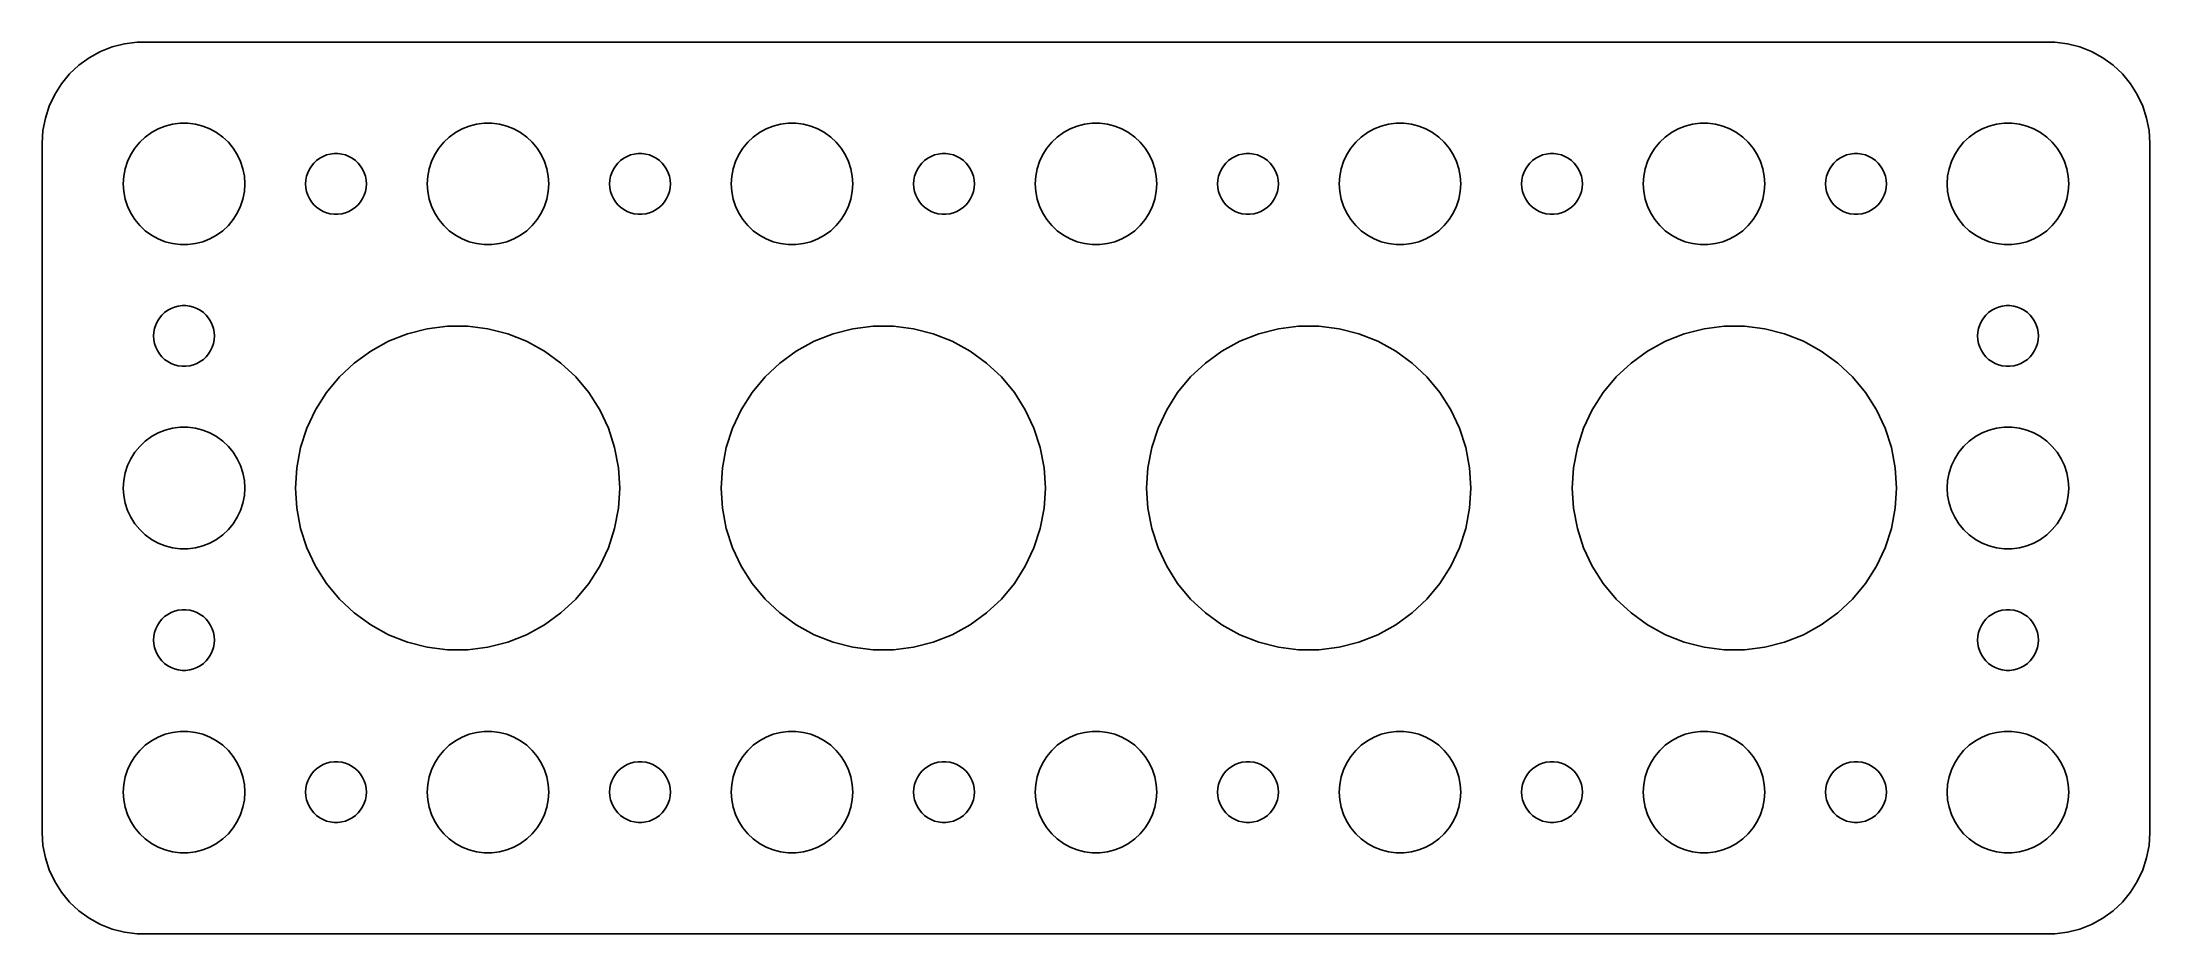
# Model space of a CAD drawing. Header units: metres. Extents: x -52 to 52, y -22 to 22.
import ezdxf

# ---------------------------------------------------------------- set-up
doc = ezdxf.new("R2010")
doc.units = ezdxf.units.M

msp = doc.modelspace()

# ---------------------------------------------------------------- linework, layer by layer
for p, q in [((-47.9369, 21.9114), (-48.5451, 21.7553)), ((-47.3139, 21.9901), (-47.9369, 21.9114)), ((47.3139, 21.9901), (-47.3139, 21.9901)), ((47.9369, 21.9114), (47.3139, 21.9901)), ((48.5451, 21.7553), (47.9369, 21.9114)), ((-50.1871, 20.8526), (-50.6448, 20.4227)), ((-49.6791, 21.2216), (-50.1871, 20.8526)), ((-49.1289, 21.5241), (-49.6791, 21.2216)), ((-48.5451, 21.7553), (-49.1289, 21.5241)), ((49.1289, 21.5241), (48.5451, 21.7553)), ((49.6791, 21.2216), (49.1289, 21.5241)), ((50.1871, 20.8526), (49.6791, 21.2216)), ((50.6448, 20.4227), (50.1871, 20.8526)), ((-51.0451, 19.9389), (-51.3815, 19.4088)), ((-50.6448, 20.4227), (-51.0451, 19.9389)), ((51.0451, 19.9389), (50.6448, 20.4227)), ((51.3815, 19.4088), (51.0451, 19.9389)), ((-51.6489, 18.8406), (-51.8429, 18.2434)), ((-51.3815, 19.4088), (-51.6489, 18.8406)), ((51.6489, 18.8406), (51.3815, 19.4088)), ((51.8429, 18.2434), (51.6489, 18.8406)), ((-51.8429, 18.2434), (-51.9606, 17.6267)), ((-46.6075, 17.533), (-46.2773, 17.7145)), ((-46.2773, 17.7145), (-45.927, 17.8532)), ((-45.927, 17.8532), (-45.5621, 17.9469)), ((-45.5621, 17.9469), (-45.1884, 17.9941)), ((-45.1884, 17.9941), (-44.8116, 17.9941)), ((-44.8116, 17.9941), (-44.4379, 17.9469)), ((-44.4379, 17.9469), (-44.0729, 17.8532)), ((-44.0729, 17.8532), (-43.7227, 17.7145)), ((-43.7227, 17.7145), (-43.3925, 17.533)), ((-31.6075, 17.533), (-31.2773, 17.7145)), ((-31.2773, 17.7145), (-30.927, 17.8532)), ((-30.927, 17.8532), (-30.5621, 17.9469)), ((-30.5621, 17.9469), (-30.1884, 17.9941)), ((-30.1884, 17.9941), (-29.8116, 17.9941)), ((-29.8116, 17.9941), (-29.4379, 17.9469)), ((-29.4379, 17.9469), (-29.0729, 17.8532)), ((-29.0729, 17.8532), (-28.7227, 17.7145)), ((-28.7227, 17.7145), (-28.3925, 17.533)), ((-16.6075, 17.533), (-16.2773, 17.7145)), ((-16.2773, 17.7145), (-15.927, 17.8532)), ((-15.927, 17.8532), (-15.5621, 17.9469)), ((-15.5621, 17.9469), (-15.1884, 17.9941)), ((-15.1884, 17.9941), (-14.8116, 17.9941)), ((-14.8116, 17.9941), (-14.4379, 17.9469)), ((-14.4379, 17.9469), (-14.0729, 17.8532)), ((-14.0729, 17.8532), (-13.7227, 17.7145)), ((-13.7227, 17.7145), (-13.3925, 17.533)), ((-1.60747, 17.533), (-1.27733, 17.7145)), ((-1.27733, 17.7145), (-0.92705, 17.8532)), ((-0.92705, 17.8532), (-0.56213, 17.9469)), ((-0.56213, 17.9469), (-0.18837, 17.9941)), ((-0.18837, 17.9941), (0.18837, 17.9941)), ((0.18837, 17.9941), (0.56213, 17.9469)), ((0.56213, 17.9469), (0.92705, 17.8532)), ((0.92705, 17.8532), (1.27733, 17.7145)), ((1.27733, 17.7145), (1.60747, 17.533)), ((13.3925, 17.533), (13.7227, 17.7145)), ((13.7227, 17.7145), (14.0729, 17.8532)), ((14.0729, 17.8532), (14.4379, 17.9469)), ((14.4379, 17.9469), (14.8116, 17.9941)), ((14.8116, 17.9941), (15.1884, 17.9941)), ((15.1884, 17.9941), (15.5621, 17.9469)), ((15.5621, 17.9469), (15.927, 17.8532)), ((15.927, 17.8532), (16.2773, 17.7145)), ((16.2773, 17.7145), (16.6075, 17.533)), ((28.3925, 17.533), (28.7227, 17.7145)), ((28.7227, 17.7145), (29.0729, 17.8532)), ((29.0729, 17.8532), (29.4379, 17.9469)), ((29.4379, 17.9469), (29.8116, 17.9941)), ((29.8116, 17.9941), (30.1884, 17.9941)), ((30.1884, 17.9941), (30.5621, 17.9469)), ((30.5621, 17.9469), (30.927, 17.8532)), ((30.927, 17.8532), (31.2773, 17.7145)), ((31.2773, 17.7145), (31.6075, 17.533)), ((43.3925, 17.533), (43.7227, 17.7145)), ((43.7227, 17.7145), (44.0729, 17.8532)), ((44.0729, 17.8532), (44.4379, 17.9469)), ((44.4379, 17.9469), (44.8116, 17.9941)), ((44.8116, 17.9941), (45.1884, 17.9941)), ((45.1884, 17.9941), (45.5621, 17.9469)), ((45.5621, 17.9469), (45.927, 17.8532)), ((45.927, 17.8532), (46.2773, 17.7145)), ((46.2773, 17.7145), (46.6075, 17.533)), ((51.9606, 17.6267), (51.8429, 18.2434)), ((-51.9606, 17.6267), (-52, 17)), ((-52, 17), (-52, -17)), ((-47.6289, 16.4453), (-47.427, 16.7634)), ((-47.427, 16.7634), (-47.1869, 17.0536)), ((-47.1869, 17.0536), (-46.9123, 17.3115)), ((-46.9123, 17.3115), (-46.6075, 17.533)), ((-43.3925, 17.533), (-43.0877, 17.3115)), ((-43.0877, 17.3115), (-42.8131, 17.0536)), ((-42.8131, 17.0536), (-42.5729, 16.7634)), ((-42.5729, 16.7634), (-42.3711, 16.4453)), ((-32.6289, 16.4453), (-32.427, 16.7634)), ((-32.427, 16.7634), (-32.1869, 17.0536)), ((-32.1869, 17.0536), (-31.9123, 17.3115)), ((-31.9123, 17.3115), (-31.6075, 17.533)), ((-28.3925, 17.533), (-28.0877, 17.3115)), ((-28.0877, 17.3115), (-27.8131, 17.0536)), ((-27.8131, 17.0536), (-27.5729, 16.7634)), ((-27.5729, 16.7634), (-27.3711, 16.4453)), ((-17.6289, 16.4453), (-17.427, 16.7634)), ((-17.427, 16.7634), (-17.1869, 17.0536)), ((-17.1869, 17.0536), (-16.9123, 17.3115)), ((-16.9123, 17.3115), (-16.6075, 17.533)), ((-13.3925, 17.533), (-13.0877, 17.3115)), ((-13.0877, 17.3115), (-12.8131, 17.0536)), ((-12.8131, 17.0536), (-12.5729, 16.7634)), ((-12.5729, 16.7634), (-12.3711, 16.4453)), ((-2.62891, 16.4453), (-2.42705, 16.7634)), ((-2.42705, 16.7634), (-2.1869, 17.0536)), ((-2.1869, 17.0536), (-1.91226, 17.3115)), ((-1.91226, 17.3115), (-1.60747, 17.533)), ((1.60747, 17.533), (1.91226, 17.3115)), ((1.91226, 17.3115), (2.1869, 17.0536)), ((2.1869, 17.0536), (2.42705, 16.7634)), ((2.42705, 16.7634), (2.62891, 16.4453)), ((12.3711, 16.4453), (12.5729, 16.7634)), ((12.5729, 16.7634), (12.8131, 17.0536)), ((12.8131, 17.0536), (13.0877, 17.3115)), ((13.0877, 17.3115), (13.3925, 17.533)), ((16.6075, 17.533), (16.9123, 17.3115)), ((16.9123, 17.3115), (17.1869, 17.0536)), ((17.1869, 17.0536), (17.427, 16.7634)), ((17.427, 16.7634), (17.6289, 16.4453)), ((27.3711, 16.4453), (27.5729, 16.7634)), ((27.5729, 16.7634), (27.8131, 17.0536)), ((27.8131, 17.0536), (28.0877, 17.3115)), ((28.0877, 17.3115), (28.3925, 17.533)), ((31.6075, 17.533), (31.9123, 17.3115)), ((31.9123, 17.3115), (32.1869, 17.0536)), ((32.1869, 17.0536), (32.427, 16.7634)), ((32.427, 16.7634), (32.6289, 16.4453)), ((42.3711, 16.4453), (42.5729, 16.7634)), ((42.5729, 16.7634), (42.8131, 17.0536)), ((42.8131, 17.0536), (43.0877, 17.3115)), ((43.0877, 17.3115), (43.3925, 17.533)), ((46.6075, 17.533), (46.9123, 17.3115)), ((46.9123, 17.3115), (47.1869, 17.0536)), ((47.1869, 17.0536), (47.427, 16.7634)), ((47.427, 16.7634), (47.6289, 16.4453)), ((52, 17), (51.9606, 17.6267)), ((52, -17), (52, 17)), ((-47.9763, 15.376), (-47.9057, 15.7461)), ((-47.9057, 15.7461), (-47.7893, 16.1044)), ((-47.7893, 16.1044), (-47.6289, 16.4453)), ((-42.3711, 16.4453), (-42.2107, 16.1044)), ((-42.2107, 16.1044), (-42.0942, 15.7461)), ((-42.0942, 15.7461), (-42.0237, 15.376)), ((-38.8947, 15.5522), (-38.8145, 15.7226)), ((-38.8145, 15.7226), (-38.7135, 15.8817)), ((-38.7135, 15.8817), (-38.5934, 16.0268)), ((-38.5934, 16.0268), (-38.4561, 16.1558)), ((-38.4561, 16.1558), (-38.3037, 16.2665)), ((-38.3037, 16.2665), (-38.1387, 16.3572)), ((-38.1387, 16.3572), (-37.9635, 16.4266)), ((-37.9635, 16.4266), (-37.7811, 16.4734)), ((-37.7811, 16.4734), (-37.5942, 16.497)), ((-37.5942, 16.497), (-37.4058, 16.497)), ((-37.4058, 16.497), (-37.2189, 16.4734)), ((-37.2189, 16.4734), (-37.0365, 16.4266)), ((-37.0365, 16.4266), (-36.8613, 16.3572)), ((-36.8613, 16.3572), (-36.6963, 16.2665)), ((-36.6963, 16.2665), (-36.5439, 16.1558)), ((-36.5439, 16.1558), (-36.4065, 16.0268)), ((-36.4065, 16.0268), (-36.2865, 15.8817)), ((-36.2865, 15.8817), (-36.1855, 15.7226)), ((-36.1855, 15.7226), (-36.1053, 15.5522)), ((-32.9763, 15.376), (-32.9057, 15.7461)), ((-32.9057, 15.7461), (-32.7893, 16.1044)), ((-32.7893, 16.1044), (-32.6289, 16.4453)), ((-27.3711, 16.4453), (-27.2107, 16.1044)), ((-27.2107, 16.1044), (-27.0942, 15.7461)), ((-27.0942, 15.7461), (-27.0237, 15.376)), ((-23.8947, 15.5522), (-23.8145, 15.7226)), ((-23.8145, 15.7226), (-23.7135, 15.8817)), ((-23.7135, 15.8817), (-23.5934, 16.0268)), ((-23.5934, 16.0268), (-23.4561, 16.1558)), ((-23.4561, 16.1558), (-23.3037, 16.2665)), ((-23.3037, 16.2665), (-23.1387, 16.3572)), ((-23.1387, 16.3572), (-22.9635, 16.4266)), ((-22.9635, 16.4266), (-22.7811, 16.4734)), ((-22.7811, 16.4734), (-22.5942, 16.497)), ((-22.5942, 16.497), (-22.4058, 16.497)), ((-22.4058, 16.497), (-22.2189, 16.4734)), ((-22.2189, 16.4734), (-22.0365, 16.4266)), ((-22.0365, 16.4266), (-21.8613, 16.3572)), ((-21.8613, 16.3572), (-21.6963, 16.2665)), ((-21.6963, 16.2665), (-21.5439, 16.1558)), ((-21.5439, 16.1558), (-21.4065, 16.0268)), ((-21.4065, 16.0268), (-21.2865, 15.8817)), ((-21.2865, 15.8817), (-21.1855, 15.7226)), ((-21.1855, 15.7226), (-21.1053, 15.5522)), ((-17.9763, 15.376), (-17.9057, 15.7461)), ((-17.9057, 15.7461), (-17.7893, 16.1044)), ((-17.7893, 16.1044), (-17.6289, 16.4453)), ((-12.3711, 16.4453), (-12.2107, 16.1044)), ((-12.2107, 16.1044), (-12.0942, 15.7461)), ((-12.0942, 15.7461), (-12.0237, 15.376)), ((-8.89465, 15.5522), (-8.81445, 15.7226)), ((-8.81445, 15.7226), (-8.71352, 15.8817)), ((-8.71352, 15.8817), (-8.59344, 16.0268)), ((-8.59344, 16.0268), (-8.45613, 16.1558)), ((-8.45613, 16.1558), (-8.30373, 16.2665)), ((-8.30373, 16.2665), (-8.13866, 16.3572)), ((-8.13866, 16.3572), (-7.96352, 16.4266)), ((-7.96352, 16.4266), (-7.78107, 16.4734)), ((-7.78107, 16.4734), (-7.59418, 16.497)), ((-7.59418, 16.497), (-7.40581, 16.497)), ((-7.40581, 16.497), (-7.21892, 16.4734)), ((-7.21892, 16.4734), (-7.03647, 16.4266)), ((-7.03647, 16.4266), (-6.86133, 16.3572)), ((-6.86133, 16.3572), (-6.69626, 16.2665)), ((-6.69626, 16.2665), (-6.54385, 16.1558)), ((-6.54385, 16.1558), (-6.40654, 16.0268)), ((-6.40654, 16.0268), (-6.28647, 15.8817)), ((-6.28647, 15.8817), (-6.18553, 15.7226)), ((-6.18553, 15.7226), (-6.10533, 15.5522)), ((-2.97633, 15.376), (-2.90575, 15.7461)), ((-2.90575, 15.7461), (-2.78932, 16.1044)), ((-2.78932, 16.1044), (-2.62891, 16.4453)), ((2.62891, 16.4453), (2.78932, 16.1044)), ((2.78932, 16.1044), (2.90575, 15.7461)), ((2.90575, 15.7461), (2.97633, 15.376)), ((6.10533, 15.5522), (6.18553, 15.7226)), ((6.18553, 15.7226), (6.28647, 15.8817)), ((6.28647, 15.8817), (6.40654, 16.0268)), ((6.40654, 16.0268), (6.54385, 16.1558)), ((6.54385, 16.1558), (6.69626, 16.2665)), ((6.69626, 16.2665), (6.86133, 16.3572)), ((6.86133, 16.3572), (7.03647, 16.4266)), ((7.03647, 16.4266), (7.21892, 16.4734)), ((7.21892, 16.4734), (7.40581, 16.497)), ((7.40581, 16.497), (7.59418, 16.497)), ((7.59418, 16.497), (7.78107, 16.4734)), ((7.78107, 16.4734), (7.96352, 16.4266)), ((7.96352, 16.4266), (8.13866, 16.3572)), ((8.13866, 16.3572), (8.30373, 16.2665)), ((8.30373, 16.2665), (8.45613, 16.1558)), ((8.45613, 16.1558), (8.59344, 16.0268)), ((8.59344, 16.0268), (8.71352, 15.8817)), ((8.71352, 15.8817), (8.81445, 15.7226)), ((8.81445, 15.7226), (8.89465, 15.5522)), ((12.0237, 15.376), (12.0942, 15.7461)), ((12.0942, 15.7461), (12.2107, 16.1044)), ((12.2107, 16.1044), (12.3711, 16.4453)), ((17.6289, 16.4453), (17.7893, 16.1044)), ((17.7893, 16.1044), (17.9057, 15.7461)), ((17.9057, 15.7461), (17.9763, 15.376)), ((21.1053, 15.5522), (21.1855, 15.7226)), ((21.1855, 15.7226), (21.2865, 15.8817)), ((21.2865, 15.8817), (21.4065, 16.0268)), ((21.4065, 16.0268), (21.5439, 16.1558)), ((21.5439, 16.1558), (21.6963, 16.2665)), ((21.6963, 16.2665), (21.8613, 16.3572)), ((21.8613, 16.3572), (22.0365, 16.4266)), ((22.0365, 16.4266), (22.2189, 16.4734)), ((22.2189, 16.4734), (22.4058, 16.497)), ((22.4058, 16.497), (22.5942, 16.497)), ((22.5942, 16.497), (22.7811, 16.4734)), ((22.7811, 16.4734), (22.9635, 16.4266)), ((22.9635, 16.4266), (23.1387, 16.3572)), ((23.1387, 16.3572), (23.3037, 16.2665)), ((23.3037, 16.2665), (23.4561, 16.1558)), ((23.4561, 16.1558), (23.5934, 16.0268)), ((23.5934, 16.0268), (23.7135, 15.8817)), ((23.7135, 15.8817), (23.8145, 15.7226)), ((23.8145, 15.7226), (23.8947, 15.5522)), ((27.0237, 15.376), (27.0942, 15.7461)), ((27.0942, 15.7461), (27.2107, 16.1044)), ((27.2107, 16.1044), (27.3711, 16.4453)), ((32.6289, 16.4453), (32.7893, 16.1044)), ((32.7893, 16.1044), (32.9057, 15.7461)), ((32.9057, 15.7461), (32.9763, 15.376)), ((36.1053, 15.5522), (36.1855, 15.7226)), ((36.1855, 15.7226), (36.2865, 15.8817)), ((36.2865, 15.8817), (36.4065, 16.0268)), ((36.4065, 16.0268), (36.5439, 16.1558)), ((36.5439, 16.1558), (36.6963, 16.2665)), ((36.6963, 16.2665), (36.8613, 16.3572)), ((36.8613, 16.3572), (37.0365, 16.4266)), ((37.0365, 16.4266), (37.2189, 16.4734)), ((37.2189, 16.4734), (37.4058, 16.497)), ((37.4058, 16.497), (37.5942, 16.497)), ((37.5942, 16.497), (37.7811, 16.4734)), ((37.7811, 16.4734), (37.9635, 16.4266)), ((37.9635, 16.4266), (38.1387, 16.3572)), ((38.1387, 16.3572), (38.3037, 16.2665)), ((38.3037, 16.2665), (38.4561, 16.1558)), ((38.4561, 16.1558), (38.5934, 16.0268)), ((38.5934, 16.0268), (38.7135, 15.8817)), ((38.7135, 15.8817), (38.8145, 15.7226)), ((38.8145, 15.7226), (38.8947, 15.5522)), ((42.0237, 15.376), (42.0942, 15.7461)), ((42.0942, 15.7461), (42.2107, 16.1044)), ((42.2107, 16.1044), (42.3711, 16.4453)), ((47.6289, 16.4453), (47.7893, 16.1044)), ((47.7893, 16.1044), (47.9057, 15.7461)), ((47.9057, 15.7461), (47.9763, 15.376)), ((-48, 15), (-47.9763, 15.376)), ((-47.9763, 14.624), (-48, 15)), ((-47.9057, 14.2539), (-47.9763, 14.624)), ((-42.0237, 14.624), (-42.0942, 14.2539)), ((-42.0237, 15.376), (-42, 15)), ((-42, 15), (-42.0237, 14.624)), ((-39, 15), (-38.9882, 15.188)), ((-38.9882, 14.812), (-39, 15)), ((-38.9882, 15.188), (-38.9529, 15.373)), ((-38.9529, 14.627), (-38.9882, 14.812)), ((-38.9529, 15.373), (-38.8947, 15.5522)), ((-38.8947, 14.4478), (-38.9529, 14.627)), ((-36.1053, 15.5522), (-36.0471, 15.373)), ((-36.0471, 14.627), (-36.1053, 14.4478)), ((-36.0471, 15.373), (-36.0118, 15.188)), ((-36.0118, 14.812), (-36.0471, 14.627)), ((-36.0118, 15.188), (-36, 15)), ((-36, 15), (-36.0118, 14.812)), ((-33, 15), (-32.9763, 15.376)), ((-32.9763, 14.624), (-33, 15)), ((-32.9057, 14.2539), (-32.9763, 14.624)), ((-27.0237, 14.624), (-27.0942, 14.2539)), ((-27.0237, 15.376), (-27, 15)), ((-27, 15), (-27.0237, 14.624)), ((-24, 15), (-23.9882, 15.188)), ((-23.9882, 14.812), (-24, 15)), ((-23.9882, 15.188), (-23.9529, 15.373)), ((-23.9529, 14.627), (-23.9882, 14.812)), ((-23.9529, 15.373), (-23.8947, 15.5522)), ((-23.8947, 14.4478), (-23.9529, 14.627)), ((-21.1053, 15.5522), (-21.0471, 15.373)), ((-21.0471, 14.627), (-21.1053, 14.4478)), ((-21.0471, 15.373), (-21.0118, 15.188)), ((-21.0118, 14.812), (-21.0471, 14.627)), ((-21.0118, 15.188), (-21, 15)), ((-21, 15), (-21.0118, 14.812)), ((-18, 15), (-17.9763, 15.376)), ((-17.9763, 14.624), (-18, 15)), ((-17.9057, 14.2539), (-17.9763, 14.624)), ((-12.0237, 14.624), (-12.0942, 14.2539)), ((-12.0237, 15.376), (-12, 15)), ((-12, 15), (-12.0237, 14.624)), ((-9, 15), (-8.98816, 15.188)), ((-8.98816, 14.812), (-9, 15)), ((-8.98816, 15.188), (-8.95287, 15.373)), ((-8.95287, 14.627), (-8.98816, 14.812)), ((-8.95287, 15.373), (-8.89465, 15.5522)), ((-8.89465, 14.4478), (-8.95287, 14.627)), ((-6.10533, 15.5522), (-6.04712, 15.373)), ((-6.04712, 14.627), (-6.10533, 14.4478)), ((-6.04712, 15.373), (-6.01183, 15.188)), ((-6.01183, 14.812), (-6.04712, 14.627)), ((-6.01183, 15.188), (-6, 15)), ((-6, 15), (-6.01183, 14.812)), ((-3, 15), (-2.97633, 15.376)), ((-2.97633, 14.624), (-3, 15)), ((-2.90575, 14.2539), (-2.97633, 14.624)), ((2.97633, 14.624), (2.90575, 14.2539)), ((2.97633, 15.376), (3, 15)), ((3, 15), (2.97633, 14.624)), ((6, 15), (6.01183, 15.188)), ((6.01183, 14.812), (6, 15)), ((6.01183, 15.188), (6.04712, 15.373)), ((6.04712, 14.627), (6.01183, 14.812)), ((6.04712, 15.373), (6.10533, 15.5522)), ((6.10533, 14.4478), (6.04712, 14.627)), ((8.89465, 15.5522), (8.95287, 15.373)), ((8.95287, 14.627), (8.89465, 14.4478)), ((8.95287, 15.373), (8.98816, 15.188)), ((8.98816, 14.812), (8.95287, 14.627)), ((8.98816, 15.188), (9, 15)), ((9, 15), (8.98816, 14.812)), ((12, 15), (12.0237, 15.376)), ((12.0237, 14.624), (12, 15)), ((12.0942, 14.2539), (12.0237, 14.624)), ((17.9763, 14.624), (17.9057, 14.2539)), ((17.9763, 15.376), (18, 15)), ((18, 15), (17.9763, 14.624)), ((21, 15), (21.0118, 15.188)), ((21.0118, 14.812), (21, 15)), ((21.0118, 15.188), (21.0471, 15.373)), ((21.0471, 14.627), (21.0118, 14.812)), ((21.0471, 15.373), (21.1053, 15.5522)), ((21.1053, 14.4478), (21.0471, 14.627)), ((23.8947, 15.5522), (23.9529, 15.373)), ((23.9529, 14.627), (23.8947, 14.4478)), ((23.9529, 15.373), (23.9882, 15.188)), ((23.9882, 14.812), (23.9529, 14.627)), ((23.9882, 15.188), (24, 15)), ((24, 15), (23.9882, 14.812)), ((27, 15), (27.0237, 15.376)), ((27.0237, 14.624), (27, 15)), ((27.0942, 14.2539), (27.0237, 14.624)), ((32.9763, 14.624), (32.9057, 14.2539)), ((32.9763, 15.376), (33, 15)), ((33, 15), (32.9763, 14.624)), ((36, 15), (36.0118, 15.188)), ((36.0118, 14.812), (36, 15)), ((36.0118, 15.188), (36.0471, 15.373)), ((36.0471, 14.627), (36.0118, 14.812)), ((36.0471, 15.373), (36.1053, 15.5522)), ((36.1053, 14.4478), (36.0471, 14.627)), ((38.8947, 15.5522), (38.9529, 15.373)), ((38.9529, 14.627), (38.8947, 14.4478)), ((38.9529, 15.373), (38.9882, 15.188)), ((38.9882, 14.812), (38.9529, 14.627)), ((38.9882, 15.188), (39, 15)), ((39, 15), (38.9882, 14.812)), ((42, 15), (42.0237, 15.376)), ((42.0237, 14.624), (42, 15)), ((42.0942, 14.2539), (42.0237, 14.624)), ((47.9763, 14.624), (47.9057, 14.2539)), ((47.9763, 15.376), (48, 15)), ((48, 15), (47.9763, 14.624)), ((-47.7893, 13.8956), (-47.9057, 14.2539)), ((-47.6289, 13.5547), (-47.7893, 13.8956)), ((-47.427, 13.2366), (-47.6289, 13.5547)), ((-42.3711, 13.5547), (-42.5729, 13.2366)), ((-42.2107, 13.8956), (-42.3711, 13.5547)), ((-42.0942, 14.2539), (-42.2107, 13.8956)), ((-38.8145, 14.2774), (-38.8947, 14.4478)), ((-38.7135, 14.1183), (-38.8145, 14.2774)), ((-38.5934, 13.9732), (-38.7135, 14.1183)), ((-38.4561, 13.8442), (-38.5934, 13.9732)), ((-38.3037, 13.7335), (-38.4561, 13.8442)), ((-38.1387, 13.6427), (-38.3037, 13.7335)), ((-37.9635, 13.5734), (-38.1387, 13.6427)), ((-37.7811, 13.5266), (-37.9635, 13.5734)), ((-37.5942, 13.5029), (-37.7811, 13.5266)), ((-37.2189, 13.5266), (-37.4058, 13.5029)), ((-37.0365, 13.5734), (-37.2189, 13.5266)), ((-36.8613, 13.6427), (-37.0365, 13.5734)), ((-36.6963, 13.7335), (-36.8613, 13.6427)), ((-36.5439, 13.8442), (-36.6963, 13.7335)), ((-36.4065, 13.9732), (-36.5439, 13.8442)), ((-36.2865, 14.1183), (-36.4065, 13.9732)), ((-36.1855, 14.2774), (-36.2865, 14.1183)), ((-36.1053, 14.4478), (-36.1855, 14.2774)), ((-32.7893, 13.8956), (-32.9057, 14.2539)), ((-32.6289, 13.5547), (-32.7893, 13.8956)), ((-32.427, 13.2366), (-32.6289, 13.5547)), ((-27.3711, 13.5547), (-27.5729, 13.2366)), ((-27.2107, 13.8956), (-27.3711, 13.5547)), ((-27.0942, 14.2539), (-27.2107, 13.8956)), ((-23.8145, 14.2774), (-23.8947, 14.4478)), ((-23.7135, 14.1183), (-23.8145, 14.2774)), ((-23.5934, 13.9732), (-23.7135, 14.1183)), ((-23.4561, 13.8442), (-23.5934, 13.9732)), ((-23.3037, 13.7335), (-23.4561, 13.8442)), ((-23.1387, 13.6427), (-23.3037, 13.7335)), ((-22.9635, 13.5734), (-23.1387, 13.6427)), ((-22.7811, 13.5266), (-22.9635, 13.5734)), ((-22.5942, 13.5029), (-22.7811, 13.5266)), ((-22.2189, 13.5266), (-22.4058, 13.5029)), ((-22.0365, 13.5734), (-22.2189, 13.5266)), ((-21.8613, 13.6427), (-22.0365, 13.5734)), ((-21.6963, 13.7335), (-21.8613, 13.6427)), ((-21.5439, 13.8442), (-21.6963, 13.7335)), ((-21.4065, 13.9732), (-21.5439, 13.8442)), ((-21.2865, 14.1183), (-21.4065, 13.9732)), ((-21.1855, 14.2774), (-21.2865, 14.1183)), ((-21.1053, 14.4478), (-21.1855, 14.2774)), ((-17.7893, 13.8956), (-17.9057, 14.2539)), ((-17.6289, 13.5547), (-17.7893, 13.8956)), ((-17.427, 13.2366), (-17.6289, 13.5547)), ((-12.3711, 13.5547), (-12.5729, 13.2366)), ((-12.2107, 13.8956), (-12.3711, 13.5547)), ((-12.0942, 14.2539), (-12.2107, 13.8956)), ((-8.81445, 14.2774), (-8.89465, 14.4478)), ((-8.71352, 14.1183), (-8.81445, 14.2774)), ((-8.59344, 13.9732), (-8.71352, 14.1183)), ((-8.45613, 13.8442), (-8.59344, 13.9732)), ((-8.30373, 13.7335), (-8.45613, 13.8442)), ((-8.13866, 13.6427), (-8.30373, 13.7335)), ((-7.96352, 13.5734), (-8.13866, 13.6427)), ((-7.78107, 13.5266), (-7.96352, 13.5734)), ((-7.59418, 13.5029), (-7.78107, 13.5266)), ((-7.21892, 13.5266), (-7.40581, 13.5029)), ((-7.03647, 13.5734), (-7.21892, 13.5266)), ((-6.86133, 13.6427), (-7.03647, 13.5734)), ((-6.69626, 13.7335), (-6.86133, 13.6427)), ((-6.54385, 13.8442), (-6.69626, 13.7335)), ((-6.40654, 13.9732), (-6.54385, 13.8442)), ((-6.28647, 14.1183), (-6.40654, 13.9732)), ((-6.18553, 14.2774), (-6.28647, 14.1183)), ((-6.10533, 14.4478), (-6.18553, 14.2774)), ((-2.78932, 13.8956), (-2.90575, 14.2539)), ((-2.62891, 13.5547), (-2.78932, 13.8956)), ((-2.42705, 13.2366), (-2.62891, 13.5547)), ((2.62891, 13.5547), (2.42705, 13.2366)), ((2.78932, 13.8956), (2.62891, 13.5547)), ((2.90575, 14.2539), (2.78932, 13.8956)), ((6.18553, 14.2774), (6.10533, 14.4478)), ((6.28647, 14.1183), (6.18553, 14.2774)), ((6.40654, 13.9732), (6.28647, 14.1183)), ((6.54385, 13.8442), (6.40654, 13.9732)), ((6.69626, 13.7335), (6.54385, 13.8442)), ((6.86133, 13.6427), (6.69626, 13.7335)), ((7.03647, 13.5734), (6.86133, 13.6427)), ((7.21892, 13.5266), (7.03647, 13.5734)), ((7.40581, 13.5029), (7.21892, 13.5266)), ((7.78107, 13.5266), (7.59418, 13.5029)), ((7.96352, 13.5734), (7.78107, 13.5266)), ((8.13866, 13.6427), (7.96352, 13.5734)), ((8.30373, 13.7335), (8.13866, 13.6427)), ((8.45613, 13.8442), (8.30373, 13.7335)), ((8.59344, 13.9732), (8.45613, 13.8442)), ((8.71352, 14.1183), (8.59344, 13.9732)), ((8.81445, 14.2774), (8.71352, 14.1183)), ((8.89465, 14.4478), (8.81445, 14.2774)), ((12.2107, 13.8956), (12.0942, 14.2539)), ((12.3711, 13.5547), (12.2107, 13.8956)), ((12.5729, 13.2366), (12.3711, 13.5547)), ((17.6289, 13.5547), (17.427, 13.2366)), ((17.7893, 13.8956), (17.6289, 13.5547)), ((17.9057, 14.2539), (17.7893, 13.8956)), ((21.1855, 14.2774), (21.1053, 14.4478)), ((21.2865, 14.1183), (21.1855, 14.2774)), ((21.4065, 13.9732), (21.2865, 14.1183)), ((21.5439, 13.8442), (21.4065, 13.9732)), ((21.6963, 13.7335), (21.5439, 13.8442)), ((21.8613, 13.6427), (21.6963, 13.7335)), ((22.0365, 13.5734), (21.8613, 13.6427)), ((22.2189, 13.5266), (22.0365, 13.5734)), ((22.4058, 13.5029), (22.2189, 13.5266)), ((22.7811, 13.5266), (22.5942, 13.5029)), ((22.9635, 13.5734), (22.7811, 13.5266)), ((23.1387, 13.6427), (22.9635, 13.5734)), ((23.3037, 13.7335), (23.1387, 13.6427)), ((23.4561, 13.8442), (23.3037, 13.7335)), ((23.5934, 13.9732), (23.4561, 13.8442)), ((23.7135, 14.1183), (23.5934, 13.9732)), ((23.8145, 14.2774), (23.7135, 14.1183)), ((23.8947, 14.4478), (23.8145, 14.2774)), ((27.2107, 13.8956), (27.0942, 14.2539)), ((27.3711, 13.5547), (27.2107, 13.8956)), ((27.5729, 13.2366), (27.3711, 13.5547)), ((32.6289, 13.5547), (32.427, 13.2366)), ((32.7893, 13.8956), (32.6289, 13.5547)), ((32.9057, 14.2539), (32.7893, 13.8956)), ((36.1855, 14.2774), (36.1053, 14.4478)), ((36.2865, 14.1183), (36.1855, 14.2774)), ((36.4065, 13.9732), (36.2865, 14.1183)), ((36.5439, 13.8442), (36.4065, 13.9732)), ((36.6963, 13.7335), (36.5439, 13.8442)), ((36.8613, 13.6427), (36.6963, 13.7335)), ((37.0365, 13.5734), (36.8613, 13.6427)), ((37.2189, 13.5266), (37.0365, 13.5734)), ((37.4058, 13.5029), (37.2189, 13.5266)), ((37.7811, 13.5266), (37.5942, 13.5029)), ((37.9635, 13.5734), (37.7811, 13.5266)), ((38.1387, 13.6427), (37.9635, 13.5734)), ((38.3037, 13.7335), (38.1387, 13.6427)), ((38.4561, 13.8442), (38.3037, 13.7335)), ((38.5934, 13.9732), (38.4561, 13.8442)), ((38.7135, 14.1183), (38.5934, 13.9732)), ((38.8145, 14.2774), (38.7135, 14.1183)), ((38.8947, 14.4478), (38.8145, 14.2774)), ((42.2107, 13.8956), (42.0942, 14.2539)), ((42.3711, 13.5547), (42.2107, 13.8956)), ((42.5729, 13.2366), (42.3711, 13.5547)), ((47.6289, 13.5547), (47.427, 13.2366)), ((47.7893, 13.8956), (47.6289, 13.5547)), ((47.9057, 14.2539), (47.7893, 13.8956)), ((-47.1869, 12.9464), (-47.427, 13.2366)), ((-46.9123, 12.6884), (-47.1869, 12.9464)), ((-46.6075, 12.467), (-46.9123, 12.6884)), ((-43.0877, 12.6884), (-43.3925, 12.467)), ((-42.8131, 12.9464), (-43.0877, 12.6884)), ((-42.5729, 13.2366), (-42.8131, 12.9464)), ((-37.4058, 13.5029), (-37.5942, 13.5029)), ((-32.1869, 12.9464), (-32.427, 13.2366)), ((-31.9123, 12.6884), (-32.1869, 12.9464)), ((-31.6075, 12.467), (-31.9123, 12.6884)), ((-28.0877, 12.6884), (-28.3925, 12.467)), ((-27.8131, 12.9464), (-28.0877, 12.6884)), ((-27.5729, 13.2366), (-27.8131, 12.9464)), ((-22.4058, 13.5029), (-22.5942, 13.5029)), ((-17.1869, 12.9464), (-17.427, 13.2366)), ((-16.9123, 12.6884), (-17.1869, 12.9464)), ((-16.6075, 12.467), (-16.9123, 12.6884)), ((-13.0877, 12.6884), (-13.3925, 12.467)), ((-12.8131, 12.9464), (-13.0877, 12.6884)), ((-12.5729, 13.2366), (-12.8131, 12.9464)), ((-7.40581, 13.5029), (-7.59418, 13.5029)), ((-2.1869, 12.9464), (-2.42705, 13.2366)), ((-1.91226, 12.6884), (-2.1869, 12.9464)), ((-1.60747, 12.467), (-1.91226, 12.6884)), ((1.91226, 12.6884), (1.60747, 12.467)), ((2.1869, 12.9464), (1.91226, 12.6884)), ((2.42705, 13.2366), (2.1869, 12.9464)), ((7.59418, 13.5029), (7.40581, 13.5029)), ((12.8131, 12.9464), (12.5729, 13.2366)), ((13.0877, 12.6884), (12.8131, 12.9464)), ((13.3925, 12.467), (13.0877, 12.6884)), ((16.9123, 12.6884), (16.6075, 12.467)), ((17.1869, 12.9464), (16.9123, 12.6884)), ((17.427, 13.2366), (17.1869, 12.9464)), ((22.5942, 13.5029), (22.4058, 13.5029)), ((27.8131, 12.9464), (27.5729, 13.2366)), ((28.0877, 12.6884), (27.8131, 12.9464)), ((28.3925, 12.467), (28.0877, 12.6884)), ((31.9123, 12.6884), (31.6075, 12.467)), ((32.1869, 12.9464), (31.9123, 12.6884)), ((32.427, 13.2366), (32.1869, 12.9464)), ((37.5942, 13.5029), (37.4058, 13.5029)), ((42.8131, 12.9464), (42.5729, 13.2366)), ((43.0877, 12.6884), (42.8131, 12.9464)), ((43.3925, 12.467), (43.0877, 12.6884)), ((46.9123, 12.6884), (46.6075, 12.467)), ((47.1869, 12.9464), (46.9123, 12.6884)), ((47.427, 13.2366), (47.1869, 12.9464)), ((-46.2773, 12.2855), (-46.6075, 12.467)), ((-45.927, 12.1468), (-46.2773, 12.2855)), ((-45.5621, 12.0531), (-45.927, 12.1468)), ((-45.1884, 12.0059), (-45.5621, 12.0531)), ((-44.8116, 12.0059), (-45.1884, 12.0059)), ((-44.4379, 12.0531), (-44.8116, 12.0059)), ((-44.0729, 12.1468), (-44.4379, 12.0531)), ((-43.7227, 12.2855), (-44.0729, 12.1468)), ((-43.3925, 12.467), (-43.7227, 12.2855)), ((-31.2773, 12.2855), (-31.6075, 12.467)), ((-30.927, 12.1468), (-31.2773, 12.2855)), ((-30.5621, 12.0531), (-30.927, 12.1468)), ((-30.1884, 12.0059), (-30.5621, 12.0531)), ((-29.8116, 12.0059), (-30.1884, 12.0059)), ((-29.4379, 12.0531), (-29.8116, 12.0059)), ((-29.0729, 12.1468), (-29.4379, 12.0531)), ((-28.7227, 12.2855), (-29.0729, 12.1468)), ((-28.3925, 12.467), (-28.7227, 12.2855)), ((-16.2773, 12.2855), (-16.6075, 12.467)), ((-15.927, 12.1468), (-16.2773, 12.2855)), ((-15.5621, 12.0531), (-15.927, 12.1468)), ((-15.1884, 12.0059), (-15.5621, 12.0531)), ((-14.8116, 12.0059), (-15.1884, 12.0059)), ((-14.4379, 12.0531), (-14.8116, 12.0059)), ((-14.0729, 12.1468), (-14.4379, 12.0531)), ((-13.7227, 12.2855), (-14.0729, 12.1468)), ((-13.3925, 12.467), (-13.7227, 12.2855)), ((-1.27733, 12.2855), (-1.60747, 12.467)), ((-0.92705, 12.1468), (-1.27733, 12.2855)), ((-0.56213, 12.0531), (-0.92705, 12.1468)), ((-0.18837, 12.0059), (-0.56213, 12.0531)), ((0.18837, 12.0059), (-0.18837, 12.0059)), ((0.56213, 12.0531), (0.18837, 12.0059)), ((0.92705, 12.1468), (0.56213, 12.0531)), ((1.27733, 12.2855), (0.92705, 12.1468)), ((1.60747, 12.467), (1.27733, 12.2855)), ((13.7227, 12.2855), (13.3925, 12.467)), ((14.0729, 12.1468), (13.7227, 12.2855)), ((14.4379, 12.0531), (14.0729, 12.1468)), ((14.8116, 12.0059), (14.4379, 12.0531)), ((15.1884, 12.0059), (14.8116, 12.0059)), ((15.5621, 12.0531), (15.1884, 12.0059)), ((15.927, 12.1468), (15.5621, 12.0531)), ((16.2773, 12.2855), (15.927, 12.1468)), ((16.6075, 12.467), (16.2773, 12.2855)), ((28.7227, 12.2855), (28.3925, 12.467)), ((29.0729, 12.1468), (28.7227, 12.2855)), ((29.4379, 12.0531), (29.0729, 12.1468)), ((29.8116, 12.0059), (29.4379, 12.0531)), ((30.1884, 12.0059), (29.8116, 12.0059)), ((30.5621, 12.0531), (30.1884, 12.0059)), ((30.927, 12.1468), (30.5621, 12.0531)), ((31.2773, 12.2855), (30.927, 12.1468)), ((31.6075, 12.467), (31.2773, 12.2855)), ((43.7227, 12.2855), (43.3925, 12.467)), ((44.0729, 12.1468), (43.7227, 12.2855)), ((44.4379, 12.0531), (44.0729, 12.1468)), ((44.8116, 12.0059), (44.4379, 12.0531)), ((45.1884, 12.0059), (44.8116, 12.0059)), ((45.5621, 12.0531), (45.1884, 12.0059)), ((45.927, 12.1468), (45.5621, 12.0531)), ((46.2773, 12.2855), (45.927, 12.1468)), ((46.6075, 12.467), (46.2773, 12.2855)), ((-46.3145, 8.22263), (-46.2135, 8.38167)), ((-46.2135, 8.38167), (-46.0934, 8.52681)), ((-46.0934, 8.52681), (-45.9561, 8.65576)), ((-45.9561, 8.65576), (-45.8037, 8.76648)), ((-45.8037, 8.76648), (-45.6387, 8.85724)), ((-45.6387, 8.85724), (-45.4635, 8.92657)), ((-45.4635, 8.92657), (-45.2811, 8.97342)), ((-45.2811, 8.97342), (-45.0942, 8.99704)), ((-45.0942, 8.99704), (-44.9058, 8.99704)), ((-44.9058, 8.99704), (-44.7189, 8.97342)), ((-44.7189, 8.97342), (-44.5365, 8.92657)), ((-44.5365, 8.92657), (-44.3613, 8.85724)), ((-44.3613, 8.85724), (-44.1963, 8.76648)), ((-44.1963, 8.76648), (-44.0439, 8.65576)), ((-44.0439, 8.65576), (-43.9065, 8.52681)), ((-43.9065, 8.52681), (-43.7865, 8.38167)), ((-43.7865, 8.38167), (-43.6855, 8.22263)), ((43.6855, 8.22263), (43.7865, 8.38167)), ((43.7865, 8.38167), (43.9065, 8.52681)), ((43.9065, 8.52681), (44.0439, 8.65576)), ((44.0439, 8.65576), (44.1963, 8.76648)), ((44.1963, 8.76648), (44.3613, 8.85724)), ((44.3613, 8.85724), (44.5365, 8.92657)), ((44.5365, 8.92657), (44.7189, 8.97342)), ((44.7189, 8.97342), (44.9058, 8.99704)), ((44.9058, 8.99704), (45.0942, 8.99704)), ((45.0942, 8.99704), (45.2811, 8.97342)), ((45.2811, 8.97342), (45.4635, 8.92657)), ((45.4635, 8.92657), (45.6387, 8.85724)), ((45.6387, 8.85724), (45.8037, 8.76648)), ((45.8037, 8.76648), (45.9561, 8.65576)), ((45.9561, 8.65576), (46.0934, 8.52681)), ((46.0934, 8.52681), (46.2135, 8.38167)), ((46.2135, 8.38167), (46.3145, 8.22263)), ((-46.5, 7.5), (-46.4882, 7.68799)), ((-46.4882, 7.312), (-46.5, 7.5)), ((-46.4882, 7.68799), (-46.4529, 7.87303)), ((-46.4529, 7.12695), (-46.4882, 7.312)), ((-46.4529, 7.87303), (-46.3947, 8.05219)), ((-46.3947, 8.05219), (-46.3145, 8.22263)), ((-43.6855, 8.22263), (-43.6053, 8.05219)), ((-43.6053, 8.05219), (-43.5471, 7.87303)), ((-43.5471, 7.87303), (-43.5118, 7.68799)), ((-43.5118, 7.312), (-43.5471, 7.12695)), ((-43.5118, 7.68799), (-43.5, 7.5)), ((-43.5, 7.5), (-43.5118, 7.312)), ((-34.9062, 7.2386), (-33.9721, 7.60844)), ((-33.9721, 7.60844), (-32.999, 7.85829)), ((-32.999, 7.85829), (-32.0023, 7.98421)), ((-32.0023, 7.98421), (-30.9977, 7.98421)), ((-30.9977, 7.98421), (-30.0009, 7.85829)), ((-30.0009, 7.85829), (-29.0279, 7.60844)), ((-29.0279, 7.60844), (-28.0938, 7.2386)), ((-13.9062, 7.2386), (-12.9721, 7.60844)), ((-12.9721, 7.60844), (-11.999, 7.85829)), ((-11.999, 7.85829), (-11.0023, 7.98421)), ((-11.0023, 7.98421), (-9.99767, 7.98421)), ((-9.99767, 7.98421), (-9.00095, 7.85829)), ((-9.00095, 7.85829), (-8.02786, 7.60844)), ((-8.02786, 7.60844), (-7.09377, 7.2386)), ((7.09377, 7.2386), (8.02786, 7.60844)), ((8.02786, 7.60844), (9.00095, 7.85829)), ((9.00095, 7.85829), (9.99767, 7.98421)), ((9.99767, 7.98421), (11.0023, 7.98421)), ((11.0023, 7.98421), (11.999, 7.85829)), ((11.999, 7.85829), (12.9721, 7.60844)), ((12.9721, 7.60844), (13.9062, 7.2386)), ((28.0938, 7.2386), (29.0279, 7.60844)), ((29.0279, 7.60844), (30.0009, 7.85829)), ((30.0009, 7.85829), (30.9977, 7.98421)), ((30.9977, 7.98421), (32.0023, 7.98421)), ((32.0023, 7.98421), (32.999, 7.85829)), ((32.999, 7.85829), (33.9721, 7.60844)), ((33.9721, 7.60844), (34.9062, 7.2386)), ((43.5, 7.5), (43.5118, 7.68799)), ((43.5118, 7.312), (43.5, 7.5)), ((43.5118, 7.68799), (43.5471, 7.87303)), ((43.5471, 7.12695), (43.5118, 7.312)), ((43.5471, 7.87303), (43.6053, 8.05219)), ((43.6053, 8.05219), (43.6855, 8.22263)), ((46.3145, 8.22263), (46.3947, 8.05219)), ((46.3947, 8.05219), (46.4529, 7.87303)), ((46.4529, 7.87303), (46.4882, 7.68799)), ((46.4882, 7.312), (46.4529, 7.12695)), ((46.4882, 7.68799), (46.5, 7.5)), ((46.5, 7.5), (46.4882, 7.312)), ((-46.3947, 6.9478), (-46.4529, 7.12695)), ((-46.3145, 6.77736), (-46.3947, 6.9478)), ((-46.2135, 6.61832), (-46.3145, 6.77736)), ((-46.0934, 6.47318), (-46.2135, 6.61832)), ((-45.9561, 6.34422), (-46.0934, 6.47318)), ((-45.8037, 6.23351), (-45.9561, 6.34422)), ((-44.0439, 6.34422), (-44.1963, 6.23351)), ((-43.9065, 6.47318), (-44.0439, 6.34422)), ((-43.7865, 6.61832), (-43.9065, 6.47318)), ((-43.6855, 6.77736), (-43.7865, 6.61832)), ((-43.6053, 6.9478), (-43.6855, 6.77736)), ((-43.5471, 7.12695), (-43.6053, 6.9478)), ((-36.5994, 6.16409), (-35.7866, 6.75461)), ((-35.7866, 6.75461), (-34.9062, 7.2386)), ((-28.0938, 7.2386), (-27.2134, 6.75461)), ((-27.2134, 6.75461), (-26.4006, 6.16409)), ((-15.5994, 6.16409), (-14.7866, 6.75461)), ((-14.7866, 6.75461), (-13.9062, 7.2386)), ((-7.09377, 7.2386), (-6.21338, 6.75461)), ((-6.21338, 6.75461), (-5.4006, 6.16409)), ((5.4006, 6.16409), (6.21338, 6.75461)), ((6.21338, 6.75461), (7.09377, 7.2386)), ((13.9062, 7.2386), (14.7866, 6.75461)), ((14.7866, 6.75461), (15.5994, 6.16409)), ((26.4006, 6.16409), (27.2134, 6.75461)), ((27.2134, 6.75461), (28.0938, 7.2386)), ((34.9062, 7.2386), (35.7866, 6.75461)), ((35.7866, 6.75461), (36.5994, 6.16409)), ((43.6053, 6.9478), (43.5471, 7.12695)), ((43.6855, 6.77736), (43.6053, 6.9478)), ((43.7865, 6.61832), (43.6855, 6.77736)), ((43.9065, 6.47318), (43.7865, 6.61832)), ((44.0439, 6.34422), (43.9065, 6.47318)), ((44.1963, 6.23351), (44.0439, 6.34422)), ((45.9561, 6.34422), (45.8037, 6.23351)), ((46.0934, 6.47318), (45.9561, 6.34422)), ((46.2135, 6.61832), (46.0934, 6.47318)), ((46.3145, 6.77736), (46.2135, 6.61832)), ((46.3947, 6.9478), (46.3145, 6.77736)), ((46.4529, 7.12695), (46.3947, 6.9478)), ((-45.6387, 6.14275), (-45.8037, 6.23351)), ((-45.4635, 6.07341), (-45.6387, 6.14275)), ((-45.2811, 6.02657), (-45.4635, 6.07341)), ((-45.0942, 6.00294), (-45.2811, 6.02657)), ((-44.9058, 6.00294), (-45.0942, 6.00294)), ((-44.7189, 6.02657), (-44.9058, 6.00294)), ((-44.5365, 6.07341), (-44.7189, 6.02657)), ((-44.3613, 6.14275), (-44.5365, 6.07341)), ((-44.1963, 6.23351), (-44.3613, 6.14275)), ((-37.9721, 4.70227), (-37.3317, 5.47636)), ((-37.3317, 5.47636), (-36.5994, 6.16409)), ((-26.4006, 6.16409), (-25.6682, 5.47636)), ((-25.6682, 5.47636), (-25.0279, 4.70227)), ((-16.9721, 4.70227), (-16.3317, 5.47636)), ((-16.3317, 5.47636), (-15.5994, 6.16409)), ((-5.4006, 6.16409), (-4.66824, 5.47636)), ((-4.66824, 5.47636), (-4.02786, 4.70227)), ((4.02786, 4.70227), (4.66824, 5.47636)), ((4.66824, 5.47636), (5.4006, 6.16409)), ((15.5994, 6.16409), (16.3317, 5.47636)), ((16.3317, 5.47636), (16.9721, 4.70227)), ((25.0279, 4.70227), (25.6682, 5.47636)), ((25.6682, 5.47636), (26.4006, 6.16409)), ((36.5994, 6.16409), (37.3317, 5.47636)), ((37.3317, 5.47636), (37.9721, 4.70227)), ((44.3613, 6.14275), (44.1963, 6.23351)), ((44.5365, 6.07341), (44.3613, 6.14275)), ((44.7189, 6.02657), (44.5365, 6.07341)), ((44.9058, 6.00294), (44.7189, 6.02657)), ((45.0942, 6.00294), (44.9058, 6.00294)), ((45.2811, 6.02657), (45.0942, 6.00294)), ((45.4635, 6.07341), (45.2811, 6.02657)), ((45.6387, 6.14275), (45.4635, 6.07341)), ((45.8037, 6.23351), (45.6387, 6.14275)), ((-38.5105, 3.85402), (-37.9721, 4.70227)), ((-25.0279, 4.70227), (-24.4895, 3.85402)), ((-17.5105, 3.85402), (-16.9721, 4.70227)), ((-4.02786, 4.70227), (-3.48953, 3.85402)), ((3.48953, 3.85402), (4.02786, 4.70227)), ((16.9721, 4.70227), (17.5105, 3.85402)), ((24.4895, 3.85402), (25.0279, 4.70227)), ((37.9721, 4.70227), (38.5105, 3.85402)), ((-38.9382, 2.94499), (-38.5105, 3.85402)), ((-24.4895, 3.85402), (-24.0618, 2.94499)), ((-17.9382, 2.94499), (-17.5105, 3.85402)), ((-3.48953, 3.85402), (-3.06178, 2.94499)), ((3.06178, 2.94499), (3.48953, 3.85402)), ((17.5105, 3.85402), (17.9382, 2.94499)), ((24.0618, 2.94499), (24.4895, 3.85402)), ((38.5105, 3.85402), (38.9382, 2.94499)), ((-47.1869, 2.05363), (-46.9123, 2.31154)), ((-46.9123, 2.31154), (-46.6075, 2.53297)), ((-46.6075, 2.53297), (-46.2773, 2.71448)), ((-46.2773, 2.71448), (-45.927, 2.85316)), ((-45.927, 2.85316), (-45.5621, 2.94685)), ((-45.5621, 2.94685), (-45.1884, 2.99408)), ((-45.1884, 2.99408), (-44.8116, 2.99408)), ((-44.8116, 2.99408), (-44.4379, 2.94685)), ((-44.4379, 2.94685), (-44.0729, 2.85316)), ((-44.0729, 2.85316), (-43.7227, 2.71448)), ((-43.7227, 2.71448), (-43.3925, 2.53297)), ((-43.3925, 2.53297), (-43.0877, 2.31154)), ((-43.0877, 2.31154), (-42.8131, 2.05363)), ((-39.2487, 1.98952), (-38.9382, 2.94499)), ((-24.0618, 2.94499), (-23.7513, 1.98952)), ((-18.2487, 1.98952), (-17.9382, 2.94499)), ((-3.06178, 2.94499), (-2.75133, 1.98952)), ((2.75133, 1.98952), (3.06178, 2.94499)), ((17.9382, 2.94499), (18.2487, 1.98952)), ((23.7513, 1.98952), (24.0618, 2.94499)), ((38.9382, 2.94499), (39.2487, 1.98952)), ((42.8131, 2.05363), (43.0877, 2.31154)), ((43.0877, 2.31154), (43.3925, 2.53297)), ((43.3925, 2.53297), (43.7227, 2.71448)), ((43.7227, 2.71448), (44.0729, 2.85316)), ((44.0729, 2.85316), (44.4379, 2.94685)), ((44.4379, 2.94685), (44.8116, 2.99408)), ((44.8116, 2.99408), (45.1884, 2.99408)), ((45.1884, 2.99408), (45.5621, 2.94685)), ((45.5621, 2.94685), (45.927, 2.85316)), ((45.927, 2.85316), (46.2773, 2.71448)), ((46.2773, 2.71448), (46.6075, 2.53297)), ((46.6075, 2.53297), (46.9123, 2.31154)), ((46.9123, 2.31154), (47.1869, 2.05363)), ((-47.9057, 0.74606), (-47.7893, 1.10437)), ((-47.7893, 1.10437), (-47.6289, 1.44525)), ((-47.6289, 1.44525), (-47.427, 1.76335)), ((-47.427, 1.76335), (-47.1869, 2.05363)), ((-42.8131, 2.05363), (-42.5729, 1.76335)), ((-42.5729, 1.76335), (-42.3711, 1.44525)), ((-42.3711, 1.44525), (-42.2107, 1.10437)), ((-42.2107, 1.10437), (-42.0942, 0.74606)), ((-39.4369, 1.00266), (-39.2487, 1.98952)), ((-23.7513, 1.98952), (-23.5631, 1.00266)), ((-18.4369, 1.00266), (-18.2487, 1.98952)), ((-2.75133, 1.98952), (-2.56308, 1.00266)), ((2.56308, 1.00266), (2.75133, 1.98952)), ((18.2487, 1.98952), (18.4369, 1.00266)), ((23.5631, 1.00266), (23.7513, 1.98952)), ((39.2487, 1.98952), (39.4369, 1.00266)), ((42.0942, 0.74606), (42.2107, 1.10437)), ((42.2107, 1.10437), (42.3711, 1.44525)), ((42.3711, 1.44525), (42.5729, 1.76335)), ((42.5729, 1.76335), (42.8131, 2.05363)), ((47.1869, 2.05363), (47.427, 1.76335)), ((47.427, 1.76335), (47.6289, 1.44525)), ((47.6289, 1.44525), (47.7893, 1.10437)), ((47.7893, 1.10437), (47.9057, 0.74606)), ((-48, 0), (-47.9763, 0.37599)), ((-47.9763, -0.37599), (-48, 0)), ((-47.9763, 0.37599), (-47.9057, 0.74606)), ((-42.0942, 0.74606), (-42.0237, 0.37599)), ((-42.0237, 0.37599), (-42, 0)), ((-42, 0), (-42.0237, -0.37599)), ((-39.5, 0), (-39.4369, 1.00266)), ((-39.4369, -1.00266), (-39.5, 0)), ((-23.5631, 1.00266), (-23.5, 0)), ((-23.5, 0), (-23.5631, -1.00266)), ((-18.5, 0), (-18.4369, 1.00266)), ((-18.4369, -1.00266), (-18.5, 0)), ((-2.56308, 1.00266), (-2.5, 0)), ((-2.5, 0), (-2.56308, -1.00266)), ((2.5, 0), (2.56308, 1.00266)), ((2.56308, -1.00266), (2.5, 0)), ((18.4369, 1.00266), (18.5, 0)), ((18.5, 0), (18.4369, -1.00266)), ((23.5, 0), (23.5631, 1.00266)), ((23.5631, -1.00266), (23.5, 0)), ((39.4369, 1.00266), (39.5, 0)), ((39.5, 0), (39.4369, -1.00266)), ((42, 0), (42.0237, 0.37599)), ((42.0237, -0.37599), (42, 0)), ((42.0237, 0.37599), (42.0942, 0.74606)), ((47.9057, 0.74606), (47.9763, 0.37599)), ((47.9763, 0.37599), (48, 0)), ((48, 0), (47.9763, -0.37599)), ((-47.9057, -0.74606), (-47.9763, -0.37599)), ((-47.7893, -1.10437), (-47.9057, -0.74606)), ((-42.0942, -0.74606), (-42.2107, -1.10437)), ((-42.0237, -0.37599), (-42.0942, -0.74606)), ((-39.2487, -1.98952), (-39.4369, -1.00266)), ((-23.5631, -1.00266), (-23.7513, -1.98952)), ((-18.2487, -1.98952), (-18.4369, -1.00266)), ((-2.56308, -1.00266), (-2.75133, -1.98952)), ((2.75133, -1.98952), (2.56308, -1.00266)), ((18.4369, -1.00266), (18.2487, -1.98952)), ((23.7513, -1.98952), (23.5631, -1.00266)), ((39.4369, -1.00266), (39.2487, -1.98952)), ((42.0942, -0.74606), (42.0237, -0.37599)), ((42.2107, -1.10437), (42.0942, -0.74606)), ((47.9057, -0.74606), (47.7893, -1.10437)), ((47.9763, -0.37599), (47.9057, -0.74606)), ((-47.6289, -1.44525), (-47.7893, -1.10437)), ((-47.427, -1.76335), (-47.6289, -1.44525)), ((-47.1869, -2.05363), (-47.427, -1.76335)), ((-46.9123, -2.31154), (-47.1869, -2.05363)), ((-42.8131, -2.05363), (-43.0877, -2.31154)), ((-42.5729, -1.76335), (-42.8131, -2.05363)), ((-42.3711, -1.44525), (-42.5729, -1.76335)), ((-42.2107, -1.10437), (-42.3711, -1.44525)), ((-38.9382, -2.94499), (-39.2487, -1.98952)), ((-23.7513, -1.98952), (-24.0618, -2.94499)), ((-17.9382, -2.94499), (-18.2487, -1.98952)), ((-2.75133, -1.98952), (-3.06178, -2.94499)), ((3.06178, -2.94499), (2.75133, -1.98952)), ((18.2487, -1.98952), (17.9382, -2.94499)), ((24.0618, -2.94499), (23.7513, -1.98952)), ((39.2487, -1.98952), (38.9382, -2.94499)), ((42.3711, -1.44525), (42.2107, -1.10437)), ((42.5729, -1.76335), (42.3711, -1.44525)), ((42.8131, -2.05363), (42.5729, -1.76335)), ((43.0877, -2.31154), (42.8131, -2.05363)), ((47.1869, -2.05363), (46.9123, -2.31154)), ((47.427, -1.76335), (47.1869, -2.05363)), ((47.6289, -1.44525), (47.427, -1.76335)), ((47.7893, -1.10437), (47.6289, -1.44525)), ((-46.6075, -2.53297), (-46.9123, -2.31154)), ((-46.2773, -2.71448), (-46.6075, -2.53297)), ((-45.927, -2.85316), (-46.2773, -2.71448)), ((-45.5621, -2.94685), (-45.927, -2.85316)), ((-45.1884, -2.99408), (-45.5621, -2.94685)), ((-44.8116, -2.99408), (-45.1884, -2.99408)), ((-44.4379, -2.94685), (-44.8116, -2.99408)), ((-44.0729, -2.85316), (-44.4379, -2.94685)), ((-43.7227, -2.71448), (-44.0729, -2.85316)), ((-43.3925, -2.53297), (-43.7227, -2.71448)), ((-43.0877, -2.31154), (-43.3925, -2.53297)), ((-38.5105, -3.85402), (-38.9382, -2.94499)), ((-24.0618, -2.94499), (-24.4895, -3.85402)), ((-17.5105, -3.85402), (-17.9382, -2.94499)), ((-3.06178, -2.94499), (-3.48953, -3.85402)), ((3.48953, -3.85402), (3.06178, -2.94499)), ((17.9382, -2.94499), (17.5105, -3.85402)), ((24.4895, -3.85402), (24.0618, -2.94499)), ((38.9382, -2.94499), (38.5105, -3.85402)), ((43.3925, -2.53297), (43.0877, -2.31154)), ((43.7227, -2.71448), (43.3925, -2.53297)), ((44.0729, -2.85316), (43.7227, -2.71448)), ((44.4379, -2.94685), (44.0729, -2.85316)), ((44.8116, -2.99408), (44.4379, -2.94685)), ((45.1884, -2.99408), (44.8116, -2.99408)), ((45.5621, -2.94685), (45.1884, -2.99408)), ((45.927, -2.85316), (45.5621, -2.94685)), ((46.2773, -2.71448), (45.927, -2.85316)), ((46.6075, -2.53297), (46.2773, -2.71448)), ((46.9123, -2.31154), (46.6075, -2.53297)), ((-37.9721, -4.70227), (-38.5105, -3.85402)), ((-24.4895, -3.85402), (-25.0279, -4.70227)), ((-16.9721, -4.70227), (-17.5105, -3.85402)), ((-3.48953, -3.85402), (-4.02786, -4.70227)), ((4.02786, -4.70227), (3.48953, -3.85402)), ((17.5105, -3.85402), (16.9721, -4.70227)), ((25.0279, -4.70227), (24.4895, -3.85402)), ((38.5105, -3.85402), (37.9721, -4.70227)), ((-37.3317, -5.47636), (-37.9721, -4.70227)), ((-25.0279, -4.70227), (-25.6682, -5.47636)), ((-16.3317, -5.47636), (-16.9721, -4.70227)), ((-4.02786, -4.70227), (-4.66824, -5.47636)), ((4.66824, -5.47636), (4.02786, -4.70227)), ((16.9721, -4.70227), (16.3317, -5.47636)), ((25.6682, -5.47636), (25.0279, -4.70227)), ((37.9721, -4.70227), (37.3317, -5.47636)), ((-45.9561, -6.34422), (-45.8037, -6.23351)), ((-45.8037, -6.23351), (-45.6387, -6.14275)), ((-45.6387, -6.14275), (-45.4635, -6.07341)), ((-45.4635, -6.07341), (-45.2811, -6.02657)), ((-45.2811, -6.02657), (-45.0942, -6.00294)), ((-45.0942, -6.00294), (-44.9058, -6.00294)), ((-44.9058, -6.00294), (-44.7189, -6.02657)), ((-44.7189, -6.02657), (-44.5365, -6.07341)), ((-44.5365, -6.07341), (-44.3613, -6.14275)), ((-44.3613, -6.14275), (-44.1963, -6.23351)), ((-44.1963, -6.23351), (-44.0439, -6.34422)), ((-36.5994, -6.16409), (-37.3317, -5.47636)), ((-35.7866, -6.75461), (-36.5994, -6.16409)), ((-26.4006, -6.16409), (-27.2134, -6.75461)), ((-25.6682, -5.47636), (-26.4006, -6.16409)), ((-15.5994, -6.16409), (-16.3317, -5.47636)), ((-14.7866, -6.75461), (-15.5994, -6.16409)), ((-5.4006, -6.16409), (-6.21338, -6.75461)), ((-4.66824, -5.47636), (-5.4006, -6.16409)), ((5.4006, -6.16409), (4.66824, -5.47636)), ((6.21338, -6.75461), (5.4006, -6.16409)), ((15.5994, -6.16409), (14.7866, -6.75461)), ((16.3317, -5.47636), (15.5994, -6.16409)), ((26.4006, -6.16409), (25.6682, -5.47636)), ((27.2134, -6.75461), (26.4006, -6.16409)), ((36.5994, -6.16409), (35.7866, -6.75461)), ((37.3317, -5.47636), (36.5994, -6.16409)), ((44.0439, -6.34422), (44.1963, -6.23351)), ((44.1963, -6.23351), (44.3613, -6.14275)), ((44.3613, -6.14275), (44.5365, -6.07341)), ((44.5365, -6.07341), (44.7189, -6.02657)), ((44.7189, -6.02657), (44.9058, -6.00294)), ((44.9058, -6.00294), (45.0942, -6.00294)), ((45.0942, -6.00294), (45.2811, -6.02657)), ((45.2811, -6.02657), (45.4635, -6.07341)), ((45.4635, -6.07341), (45.6387, -6.14275)), ((45.6387, -6.14275), (45.8037, -6.23351)), ((45.8037, -6.23351), (45.9561, -6.34422)), ((-46.4882, -7.312), (-46.4529, -7.12695)), ((-46.4529, -7.12695), (-46.3947, -6.9478)), ((-46.3947, -6.9478), (-46.3145, -6.77736)), ((-46.3145, -6.77736), (-46.2135, -6.61832)), ((-46.2135, -6.61832), (-46.0934, -6.47318)), ((-46.0934, -6.47318), (-45.9561, -6.34422)), ((-44.0439, -6.34422), (-43.9065, -6.47318)), ((-43.9065, -6.47318), (-43.7865, -6.61832)), ((-43.7865, -6.61832), (-43.6855, -6.77736)), ((-43.6855, -6.77736), (-43.6053, -6.9478)), ((-43.6053, -6.9478), (-43.5471, -7.12695)), ((-43.5471, -7.12695), (-43.5118, -7.312)), ((-34.9062, -7.2386), (-35.7866, -6.75461)), ((-33.9721, -7.60844), (-34.9062, -7.2386)), ((-28.0938, -7.2386), (-29.0279, -7.60844)), ((-27.2134, -6.75461), (-28.0938, -7.2386)), ((-13.9062, -7.2386), (-14.7866, -6.75461)), ((-12.9721, -7.60844), (-13.9062, -7.2386)), ((-7.09377, -7.2386), (-8.02786, -7.60844)), ((-6.21338, -6.75461), (-7.09377, -7.2386)), ((7.09377, -7.2386), (6.21338, -6.75461)), ((8.02786, -7.60844), (7.09377, -7.2386)), ((13.9062, -7.2386), (12.9721, -7.60844)), ((14.7866, -6.75461), (13.9062, -7.2386)), ((28.0938, -7.2386), (27.2134, -6.75461)), ((29.0279, -7.60844), (28.0938, -7.2386)), ((34.9062, -7.2386), (33.9721, -7.60844)), ((35.7866, -6.75461), (34.9062, -7.2386)), ((43.5118, -7.312), (43.5471, -7.12695)), ((43.5471, -7.12695), (43.6053, -6.9478)), ((43.6053, -6.9478), (43.6855, -6.77736)), ((43.6855, -6.77736), (43.7865, -6.61832)), ((43.7865, -6.61832), (43.9065, -6.47318)), ((43.9065, -6.47318), (44.0439, -6.34422)), ((45.9561, -6.34422), (46.0934, -6.47318)), ((46.0934, -6.47318), (46.2135, -6.61832)), ((46.2135, -6.61832), (46.3145, -6.77736)), ((46.3145, -6.77736), (46.3947, -6.9478)), ((46.3947, -6.9478), (46.4529, -7.12695)), ((46.4529, -7.12695), (46.4882, -7.312)), ((-46.5, -7.5), (-46.4882, -7.312)), ((-46.4882, -7.68799), (-46.5, -7.5)), ((-46.4529, -7.87303), (-46.4882, -7.68799)), ((-46.3947, -8.05219), (-46.4529, -7.87303)), ((-46.3145, -8.22263), (-46.3947, -8.05219)), ((-46.2135, -8.38167), (-46.3145, -8.22263)), ((-43.6855, -8.22263), (-43.7865, -8.38167)), ((-43.6053, -8.05219), (-43.6855, -8.22263)), ((-43.5471, -7.87303), (-43.6053, -8.05219)), ((-43.5118, -7.68799), (-43.5471, -7.87303)), ((-43.5118, -7.312), (-43.5, -7.5)), ((-43.5, -7.5), (-43.5118, -7.68799)), ((-32.999, -7.85829), (-33.9721, -7.60844)), ((-32.0023, -7.98421), (-32.999, -7.85829)), ((-30.9977, -7.98421), (-32.0023, -7.98421)), ((-30.0009, -7.85829), (-30.9977, -7.98421)), ((-29.0279, -7.60844), (-30.0009, -7.85829)), ((-11.999, -7.85829), (-12.9721, -7.60844)), ((-11.0023, -7.98421), (-11.999, -7.85829)), ((-9.99767, -7.98421), (-11.0023, -7.98421)), ((-9.00095, -7.85829), (-9.99767, -7.98421)), ((-8.02786, -7.60844), (-9.00095, -7.85829)), ((9.00095, -7.85829), (8.02786, -7.60844)), ((9.99767, -7.98421), (9.00095, -7.85829)), ((11.0023, -7.98421), (9.99767, -7.98421)), ((11.999, -7.85829), (11.0023, -7.98421)), ((12.9721, -7.60844), (11.999, -7.85829)), ((30.0009, -7.85829), (29.0279, -7.60844)), ((30.9977, -7.98421), (30.0009, -7.85829)), ((32.0023, -7.98421), (30.9977, -7.98421)), ((32.999, -7.85829), (32.0023, -7.98421)), ((33.9721, -7.60844), (32.999, -7.85829)), ((43.5, -7.5), (43.5118, -7.312)), ((43.5118, -7.68799), (43.5, -7.5)), ((43.5471, -7.87303), (43.5118, -7.68799)), ((43.6053, -8.05219), (43.5471, -7.87303)), ((43.6855, -8.22263), (43.6053, -8.05219)), ((43.7865, -8.38167), (43.6855, -8.22263)), ((46.3145, -8.22263), (46.2135, -8.38167)), ((46.3947, -8.05219), (46.3145, -8.22263)), ((46.4529, -7.87303), (46.3947, -8.05219)), ((46.4882, -7.68799), (46.4529, -7.87303)), ((46.4882, -7.312), (46.5, -7.5)), ((46.5, -7.5), (46.4882, -7.68799)), ((-46.0934, -8.52681), (-46.2135, -8.38167)), ((-45.9561, -8.65576), (-46.0934, -8.52681)), ((-45.8037, -8.76648), (-45.9561, -8.65576)), ((-45.6387, -8.85724), (-45.8037, -8.76648)), ((-45.4635, -8.92657), (-45.6387, -8.85724)), ((-45.2811, -8.97342), (-45.4635, -8.92657)), ((-45.0942, -8.99704), (-45.2811, -8.97342)), ((-44.9058, -8.99704), (-45.0942, -8.99704)), ((-44.7189, -8.97342), (-44.9058, -8.99704)), ((-44.5365, -8.92657), (-44.7189, -8.97342)), ((-44.3613, -8.85724), (-44.5365, -8.92657)), ((-44.1963, -8.76648), (-44.3613, -8.85724)), ((-44.0439, -8.65576), (-44.1963, -8.76648)), ((-43.9065, -8.52681), (-44.0439, -8.65576)), ((-43.7865, -8.38167), (-43.9065, -8.52681)), ((43.9065, -8.52681), (43.7865, -8.38167)), ((44.0439, -8.65576), (43.9065, -8.52681)), ((44.1963, -8.76648), (44.0439, -8.65576)), ((44.3613, -8.85724), (44.1963, -8.76648)), ((44.5365, -8.92657), (44.3613, -8.85724)), ((44.7189, -8.97342), (44.5365, -8.92657)), ((44.9058, -8.99704), (44.7189, -8.97342)), ((45.0942, -8.99704), (44.9058, -8.99704)), ((45.2811, -8.97342), (45.0942, -8.99704)), ((45.4635, -8.92657), (45.2811, -8.97342)), ((45.6387, -8.85724), (45.4635, -8.92657)), ((45.8037, -8.76648), (45.6387, -8.85724)), ((45.9561, -8.65576), (45.8037, -8.76648)), ((46.0934, -8.52681), (45.9561, -8.65576)), ((46.2135, -8.38167), (46.0934, -8.52681)), ((-46.9123, -12.6884), (-46.6075, -12.467)), ((-46.6075, -12.467), (-46.2773, -12.2855)), ((-46.2773, -12.2855), (-45.927, -12.1468)), ((-45.927, -12.1468), (-45.5621, -12.0531)), ((-45.5621, -12.0531), (-45.1884, -12.0059)), ((-45.1884, -12.0059), (-44.8116, -12.0059)), ((-44.8116, -12.0059), (-44.4379, -12.0531)), ((-44.4379, -12.0531), (-44.0729, -12.1468)), ((-44.0729, -12.1468), (-43.7227, -12.2855)), ((-43.7227, -12.2855), (-43.3925, -12.467)), ((-43.3925, -12.467), (-43.0877, -12.6884)), ((-31.9123, -12.6884), (-31.6075, -12.467)), ((-31.6075, -12.467), (-31.2773, -12.2855)), ((-31.2773, -12.2855), (-30.927, -12.1468)), ((-30.927, -12.1468), (-30.5621, -12.0531)), ((-30.5621, -12.0531), (-30.1884, -12.0059)), ((-30.1884, -12.0059), (-29.8116, -12.0059)), ((-29.8116, -12.0059), (-29.4379, -12.0531)), ((-29.4379, -12.0531), (-29.0729, -12.1468)), ((-29.0729, -12.1468), (-28.7227, -12.2855)), ((-28.7227, -12.2855), (-28.3925, -12.467)), ((-28.3925, -12.467), (-28.0877, -12.6884)), ((-16.9123, -12.6884), (-16.6075, -12.467)), ((-16.6075, -12.467), (-16.2773, -12.2855)), ((-16.2773, -12.2855), (-15.927, -12.1468)), ((-15.927, -12.1468), (-15.5621, -12.0531)), ((-15.5621, -12.0531), (-15.1884, -12.0059)), ((-15.1884, -12.0059), (-14.8116, -12.0059)), ((-14.8116, -12.0059), (-14.4379, -12.0531)), ((-14.4379, -12.0531), (-14.0729, -12.1468)), ((-14.0729, -12.1468), (-13.7227, -12.2855)), ((-13.7227, -12.2855), (-13.3925, -12.467)), ((-13.3925, -12.467), (-13.0877, -12.6884)), ((-1.91226, -12.6884), (-1.60747, -12.467)), ((-1.60747, -12.467), (-1.27733, -12.2855)), ((-1.27733, -12.2855), (-0.92705, -12.1468)), ((-0.92705, -12.1468), (-0.56213, -12.0531)), ((-0.56213, -12.0531), (-0.18837, -12.0059)), ((-0.18837, -12.0059), (0.18837, -12.0059)), ((0.18837, -12.0059), (0.56213, -12.0531)), ((0.56213, -12.0531), (0.92705, -12.1468)), ((0.92705, -12.1468), (1.27733, -12.2855)), ((1.27733, -12.2855), (1.60747, -12.467)), ((1.60747, -12.467), (1.91226, -12.6884)), ((13.0877, -12.6884), (13.3925, -12.467)), ((13.3925, -12.467), (13.7227, -12.2855)), ((13.7227, -12.2855), (14.0729, -12.1468)), ((14.0729, -12.1468), (14.4379, -12.0531)), ((14.4379, -12.0531), (14.8116, -12.0059)), ((14.8116, -12.0059), (15.1884, -12.0059)), ((15.1884, -12.0059), (15.5621, -12.0531)), ((15.5621, -12.0531), (15.927, -12.1468)), ((15.927, -12.1468), (16.2773, -12.2855)), ((16.2773, -12.2855), (16.6075, -12.467)), ((16.6075, -12.467), (16.9123, -12.6884)), ((28.0877, -12.6884), (28.3925, -12.467)), ((28.3925, -12.467), (28.7227, -12.2855)), ((28.7227, -12.2855), (29.0729, -12.1468)), ((29.0729, -12.1468), (29.4379, -12.0531)), ((29.4379, -12.0531), (29.8116, -12.0059)), ((29.8116, -12.0059), (30.1884, -12.0059)), ((30.1884, -12.0059), (30.5621, -12.0531)), ((30.5621, -12.0531), (30.927, -12.1468)), ((30.927, -12.1468), (31.2773, -12.2855)), ((31.2773, -12.2855), (31.6075, -12.467)), ((31.6075, -12.467), (31.9123, -12.6884)), ((43.0877, -12.6884), (43.3925, -12.467)), ((43.3925, -12.467), (43.7227, -12.2855)), ((43.7227, -12.2855), (44.0729, -12.1468)), ((44.0729, -12.1468), (44.4379, -12.0531)), ((44.4379, -12.0531), (44.8116, -12.0059)), ((44.8116, -12.0059), (45.1884, -12.0059)), ((45.1884, -12.0059), (45.5621, -12.0531)), ((45.5621, -12.0531), (45.927, -12.1468)), ((45.927, -12.1468), (46.2773, -12.2855)), ((46.2773, -12.2855), (46.6075, -12.467)), ((46.6075, -12.467), (46.9123, -12.6884)), ((-47.6289, -13.5547), (-47.427, -13.2366)), ((-47.427, -13.2366), (-47.1869, -12.9464)), ((-47.1869, -12.9464), (-46.9123, -12.6884)), ((-43.0877, -12.6884), (-42.8131, -12.9464)), ((-42.8131, -12.9464), (-42.5729, -13.2366)), ((-42.5729, -13.2366), (-42.3711, -13.5547)), ((-37.7811, -13.5266), (-37.5942, -13.5029)), ((-37.5942, -13.5029), (-37.4058, -13.5029)), ((-37.4058, -13.5029), (-37.2189, -13.5266)), ((-32.6289, -13.5547), (-32.427, -13.2366)), ((-32.427, -13.2366), (-32.1869, -12.9464)), ((-32.1869, -12.9464), (-31.9123, -12.6884)), ((-28.0877, -12.6884), (-27.8131, -12.9464)), ((-27.8131, -12.9464), (-27.5729, -13.2366)), ((-27.5729, -13.2366), (-27.3711, -13.5547)), ((-22.7811, -13.5266), (-22.5942, -13.5029)), ((-22.5942, -13.5029), (-22.4058, -13.5029)), ((-22.4058, -13.5029), (-22.2189, -13.5266)), ((-17.6289, -13.5547), (-17.427, -13.2366)), ((-17.427, -13.2366), (-17.1869, -12.9464)), ((-17.1869, -12.9464), (-16.9123, -12.6884)), ((-13.0877, -12.6884), (-12.8131, -12.9464)), ((-12.8131, -12.9464), (-12.5729, -13.2366)), ((-12.5729, -13.2366), (-12.3711, -13.5547)), ((-7.78107, -13.5266), (-7.59418, -13.5029)), ((-7.59418, -13.5029), (-7.40581, -13.5029)), ((-7.40581, -13.5029), (-7.21892, -13.5266)), ((-2.62891, -13.5547), (-2.42705, -13.2366)), ((-2.42705, -13.2366), (-2.1869, -12.9464)), ((-2.1869, -12.9464), (-1.91226, -12.6884)), ((1.91226, -12.6884), (2.1869, -12.9464)), ((2.1869, -12.9464), (2.42705, -13.2366)), ((2.42705, -13.2366), (2.62891, -13.5547)), ((7.21892, -13.5266), (7.40581, -13.5029)), ((7.40581, -13.5029), (7.59418, -13.5029)), ((7.59418, -13.5029), (7.78107, -13.5266)), ((12.3711, -13.5547), (12.5729, -13.2366)), ((12.5729, -13.2366), (12.8131, -12.9464)), ((12.8131, -12.9464), (13.0877, -12.6884)), ((16.9123, -12.6884), (17.1869, -12.9464)), ((17.1869, -12.9464), (17.427, -13.2366)), ((17.427, -13.2366), (17.6289, -13.5547)), ((22.2189, -13.5266), (22.4058, -13.5029)), ((22.4058, -13.5029), (22.5942, -13.5029)), ((22.5942, -13.5029), (22.7811, -13.5266)), ((27.3711, -13.5547), (27.5729, -13.2366)), ((27.5729, -13.2366), (27.8131, -12.9464)), ((27.8131, -12.9464), (28.0877, -12.6884)), ((31.9123, -12.6884), (32.1869, -12.9464)), ((32.1869, -12.9464), (32.427, -13.2366)), ((32.427, -13.2366), (32.6289, -13.5547)), ((37.2189, -13.5266), (37.4058, -13.5029)), ((37.4058, -13.5029), (37.5942, -13.5029)), ((37.5942, -13.5029), (37.7811, -13.5266)), ((42.3711, -13.5547), (42.5729, -13.2366)), ((42.5729, -13.2366), (42.8131, -12.9464)), ((42.8131, -12.9464), (43.0877, -12.6884)), ((46.9123, -12.6884), (47.1869, -12.9464)), ((47.1869, -12.9464), (47.427, -13.2366)), ((47.427, -13.2366), (47.6289, -13.5547)), ((-47.9763, -14.624), (-47.9057, -14.2539)), ((-47.9057, -14.2539), (-47.7893, -13.8956)), ((-47.7893, -13.8956), (-47.6289, -13.5547)), ((-42.3711, -13.5547), (-42.2107, -13.8956)), ((-42.2107, -13.8956), (-42.0942, -14.2539)), ((-42.0942, -14.2539), (-42.0237, -14.624)), ((-38.9529, -14.627), (-38.8947, -14.4478)), ((-38.8947, -14.4478), (-38.8145, -14.2774)), ((-38.8145, -14.2774), (-38.7135, -14.1183)), ((-38.7135, -14.1183), (-38.5934, -13.9732)), ((-38.5934, -13.9732), (-38.4561, -13.8442)), ((-38.4561, -13.8442), (-38.3037, -13.7335)), ((-38.3037, -13.7335), (-38.1387, -13.6427)), ((-38.1387, -13.6427), (-37.9635, -13.5734)), ((-37.9635, -13.5734), (-37.7811, -13.5266)), ((-37.2189, -13.5266), (-37.0365, -13.5734)), ((-37.0365, -13.5734), (-36.8613, -13.6427)), ((-36.8613, -13.6427), (-36.6963, -13.7335)), ((-36.6963, -13.7335), (-36.5439, -13.8442)), ((-36.5439, -13.8442), (-36.4065, -13.9732)), ((-36.4065, -13.9732), (-36.2865, -14.1183)), ((-36.2865, -14.1183), (-36.1855, -14.2774)), ((-36.1855, -14.2774), (-36.1053, -14.4478)), ((-36.1053, -14.4478), (-36.0471, -14.627)), ((-32.9763, -14.624), (-32.9057, -14.2539)), ((-32.9057, -14.2539), (-32.7893, -13.8956)), ((-32.7893, -13.8956), (-32.6289, -13.5547)), ((-27.3711, -13.5547), (-27.2107, -13.8956)), ((-27.2107, -13.8956), (-27.0942, -14.2539)), ((-27.0942, -14.2539), (-27.0237, -14.624)), ((-23.9529, -14.627), (-23.8947, -14.4478)), ((-23.8947, -14.4478), (-23.8145, -14.2774)), ((-23.8145, -14.2774), (-23.7135, -14.1183)), ((-23.7135, -14.1183), (-23.5934, -13.9732)), ((-23.5934, -13.9732), (-23.4561, -13.8442)), ((-23.4561, -13.8442), (-23.3037, -13.7335)), ((-23.3037, -13.7335), (-23.1387, -13.6427)), ((-23.1387, -13.6427), (-22.9635, -13.5734)), ((-22.9635, -13.5734), (-22.7811, -13.5266)), ((-22.2189, -13.5266), (-22.0365, -13.5734)), ((-22.0365, -13.5734), (-21.8613, -13.6427)), ((-21.8613, -13.6427), (-21.6963, -13.7335)), ((-21.6963, -13.7335), (-21.5439, -13.8442)), ((-21.5439, -13.8442), (-21.4065, -13.9732)), ((-21.4065, -13.9732), (-21.2865, -14.1183)), ((-21.2865, -14.1183), (-21.1855, -14.2774)), ((-21.1855, -14.2774), (-21.1053, -14.4478)), ((-21.1053, -14.4478), (-21.0471, -14.627)), ((-17.9763, -14.624), (-17.9057, -14.2539)), ((-17.9057, -14.2539), (-17.7893, -13.8956)), ((-17.7893, -13.8956), (-17.6289, -13.5547)), ((-12.3711, -13.5547), (-12.2107, -13.8956)), ((-12.2107, -13.8956), (-12.0942, -14.2539)), ((-12.0942, -14.2539), (-12.0237, -14.624)), ((-8.95287, -14.627), (-8.89465, -14.4478)), ((-8.89465, -14.4478), (-8.81445, -14.2774)), ((-8.81445, -14.2774), (-8.71352, -14.1183)), ((-8.71352, -14.1183), (-8.59344, -13.9732)), ((-8.59344, -13.9732), (-8.45613, -13.8442)), ((-8.45613, -13.8442), (-8.30373, -13.7335)), ((-8.30373, -13.7335), (-8.13866, -13.6427)), ((-8.13866, -13.6427), (-7.96352, -13.5734)), ((-7.96352, -13.5734), (-7.78107, -13.5266)), ((-7.21892, -13.5266), (-7.03647, -13.5734)), ((-7.03647, -13.5734), (-6.86133, -13.6427)), ((-6.86133, -13.6427), (-6.69626, -13.7335)), ((-6.69626, -13.7335), (-6.54385, -13.8442)), ((-6.54385, -13.8442), (-6.40654, -13.9732)), ((-6.40654, -13.9732), (-6.28647, -14.1183)), ((-6.28647, -14.1183), (-6.18553, -14.2774)), ((-6.18553, -14.2774), (-6.10533, -14.4478)), ((-6.10533, -14.4478), (-6.04712, -14.627)), ((-2.97633, -14.624), (-2.90575, -14.2539)), ((-2.90575, -14.2539), (-2.78932, -13.8956)), ((-2.78932, -13.8956), (-2.62891, -13.5547)), ((2.62891, -13.5547), (2.78932, -13.8956)), ((2.78932, -13.8956), (2.90575, -14.2539)), ((2.90575, -14.2539), (2.97633, -14.624)), ((6.04712, -14.627), (6.10533, -14.4478)), ((6.10533, -14.4478), (6.18553, -14.2774)), ((6.18553, -14.2774), (6.28647, -14.1183)), ((6.28647, -14.1183), (6.40654, -13.9732)), ((6.40654, -13.9732), (6.54385, -13.8442)), ((6.54385, -13.8442), (6.69626, -13.7335)), ((6.69626, -13.7335), (6.86133, -13.6427)), ((6.86133, -13.6427), (7.03647, -13.5734)), ((7.03647, -13.5734), (7.21892, -13.5266)), ((7.78107, -13.5266), (7.96352, -13.5734)), ((7.96352, -13.5734), (8.13866, -13.6427)), ((8.13866, -13.6427), (8.30373, -13.7335)), ((8.30373, -13.7335), (8.45613, -13.8442)), ((8.45613, -13.8442), (8.59344, -13.9732)), ((8.59344, -13.9732), (8.71352, -14.1183)), ((8.71352, -14.1183), (8.81445, -14.2774)), ((8.81445, -14.2774), (8.89465, -14.4478)), ((8.89465, -14.4478), (8.95287, -14.627)), ((12.0237, -14.624), (12.0942, -14.2539)), ((12.0942, -14.2539), (12.2107, -13.8956)), ((12.2107, -13.8956), (12.3711, -13.5547)), ((17.6289, -13.5547), (17.7893, -13.8956)), ((17.7893, -13.8956), (17.9057, -14.2539)), ((17.9057, -14.2539), (17.9763, -14.624)), ((21.0471, -14.627), (21.1053, -14.4478)), ((21.1053, -14.4478), (21.1855, -14.2774)), ((21.1855, -14.2774), (21.2865, -14.1183)), ((21.2865, -14.1183), (21.4065, -13.9732)), ((21.4065, -13.9732), (21.5439, -13.8442)), ((21.5439, -13.8442), (21.6963, -13.7335)), ((21.6963, -13.7335), (21.8613, -13.6427)), ((21.8613, -13.6427), (22.0365, -13.5734)), ((22.0365, -13.5734), (22.2189, -13.5266)), ((22.7811, -13.5266), (22.9635, -13.5734)), ((22.9635, -13.5734), (23.1387, -13.6427)), ((23.1387, -13.6427), (23.3037, -13.7335)), ((23.3037, -13.7335), (23.4561, -13.8442)), ((23.4561, -13.8442), (23.5934, -13.9732)), ((23.5934, -13.9732), (23.7135, -14.1183)), ((23.7135, -14.1183), (23.8145, -14.2774)), ((23.8145, -14.2774), (23.8947, -14.4478)), ((23.8947, -14.4478), (23.9529, -14.627)), ((27.0237, -14.624), (27.0942, -14.2539)), ((27.0942, -14.2539), (27.2107, -13.8956)), ((27.2107, -13.8956), (27.3711, -13.5547)), ((32.6289, -13.5547), (32.7893, -13.8956)), ((32.7893, -13.8956), (32.9057, -14.2539)), ((32.9057, -14.2539), (32.9763, -14.624)), ((36.0471, -14.627), (36.1053, -14.4478)), ((36.1053, -14.4478), (36.1855, -14.2774)), ((36.1855, -14.2774), (36.2865, -14.1183)), ((36.2865, -14.1183), (36.4065, -13.9732)), ((36.4065, -13.9732), (36.5439, -13.8442)), ((36.5439, -13.8442), (36.6963, -13.7335)), ((36.6963, -13.7335), (36.8613, -13.6427)), ((36.8613, -13.6427), (37.0365, -13.5734)), ((37.0365, -13.5734), (37.2189, -13.5266)), ((37.7811, -13.5266), (37.9635, -13.5734)), ((37.9635, -13.5734), (38.1387, -13.6427)), ((38.1387, -13.6427), (38.3037, -13.7335)), ((38.3037, -13.7335), (38.4561, -13.8442)), ((38.4561, -13.8442), (38.5934, -13.9732)), ((38.5934, -13.9732), (38.7135, -14.1183)), ((38.7135, -14.1183), (38.8145, -14.2774)), ((38.8145, -14.2774), (38.8947, -14.4478)), ((38.8947, -14.4478), (38.9529, -14.627)), ((42.0237, -14.624), (42.0942, -14.2539)), ((42.0942, -14.2539), (42.2107, -13.8956)), ((42.2107, -13.8956), (42.3711, -13.5547)), ((47.6289, -13.5547), (47.7893, -13.8956)), ((47.7893, -13.8956), (47.9057, -14.2539)), ((47.9057, -14.2539), (47.9763, -14.624)), ((-48, -15), (-47.9763, -14.624)), ((-47.9763, -15.376), (-48, -15)), ((-47.9057, -15.7461), (-47.9763, -15.376)), ((-42.0237, -15.376), (-42.0942, -15.7461)), ((-42.0237, -14.624), (-42, -15)), ((-42, -15), (-42.0237, -15.376)), ((-39, -15), (-38.9882, -14.812)), ((-38.9882, -15.188), (-39, -15)), ((-38.9882, -14.812), (-38.9529, -14.627)), ((-38.9529, -15.373), (-38.9882, -15.188)), ((-38.8947, -15.5522), (-38.9529, -15.373)), ((-38.8145, -15.7226), (-38.8947, -15.5522)), ((-36.1053, -15.5522), (-36.1855, -15.7226)), ((-36.0471, -15.373), (-36.1053, -15.5522)), ((-36.0471, -14.627), (-36.0118, -14.812)), ((-36.0118, -15.188), (-36.0471, -15.373)), ((-36.0118, -14.812), (-36, -15)), ((-36, -15), (-36.0118, -15.188)), ((-33, -15), (-32.9763, -14.624)), ((-32.9763, -15.376), (-33, -15)), ((-32.9057, -15.7461), (-32.9763, -15.376)), ((-27.0237, -15.376), (-27.0942, -15.7461)), ((-27.0237, -14.624), (-27, -15)), ((-27, -15), (-27.0237, -15.376)), ((-24, -15), (-23.9882, -14.812)), ((-23.9882, -15.188), (-24, -15)), ((-23.9882, -14.812), (-23.9529, -14.627)), ((-23.9529, -15.373), (-23.9882, -15.188)), ((-23.8947, -15.5522), (-23.9529, -15.373)), ((-23.8145, -15.7226), (-23.8947, -15.5522)), ((-21.1053, -15.5522), (-21.1855, -15.7226)), ((-21.0471, -15.373), (-21.1053, -15.5522)), ((-21.0471, -14.627), (-21.0118, -14.812)), ((-21.0118, -15.188), (-21.0471, -15.373)), ((-21.0118, -14.812), (-21, -15)), ((-21, -15), (-21.0118, -15.188)), ((-18, -15), (-17.9763, -14.624)), ((-17.9763, -15.376), (-18, -15)), ((-17.9057, -15.7461), (-17.9763, -15.376)), ((-12.0237, -15.376), (-12.0942, -15.7461)), ((-12.0237, -14.624), (-12, -15)), ((-12, -15), (-12.0237, -15.376)), ((-9, -15), (-8.98816, -14.812)), ((-8.98816, -15.188), (-9, -15)), ((-8.98816, -14.812), (-8.95287, -14.627)), ((-8.95287, -15.373), (-8.98816, -15.188)), ((-8.89465, -15.5522), (-8.95287, -15.373)), ((-8.81445, -15.7226), (-8.89465, -15.5522)), ((-6.10533, -15.5522), (-6.18553, -15.7226)), ((-6.04712, -15.373), (-6.10533, -15.5522)), ((-6.04712, -14.627), (-6.01183, -14.812)), ((-6.01183, -15.188), (-6.04712, -15.373)), ((-6.01183, -14.812), (-6, -15)), ((-6, -15), (-6.01183, -15.188)), ((-3, -15), (-2.97633, -14.624)), ((-2.97633, -15.376), (-3, -15)), ((-2.90575, -15.7461), (-2.97633, -15.376)), ((2.97633, -15.376), (2.90575, -15.7461)), ((2.97633, -14.624), (3, -15)), ((3, -15), (2.97633, -15.376)), ((6, -15), (6.01183, -14.812)), ((6.01183, -15.188), (6, -15)), ((6.01183, -14.812), (6.04712, -14.627)), ((6.04712, -15.373), (6.01183, -15.188)), ((6.10533, -15.5522), (6.04712, -15.373)), ((6.18553, -15.7226), (6.10533, -15.5522)), ((8.89465, -15.5522), (8.81445, -15.7226)), ((8.95287, -15.373), (8.89465, -15.5522)), ((8.95287, -14.627), (8.98816, -14.812)), ((8.98816, -15.188), (8.95287, -15.373)), ((8.98816, -14.812), (9, -15)), ((9, -15), (8.98816, -15.188)), ((12, -15), (12.0237, -14.624)), ((12.0237, -15.376), (12, -15)), ((12.0942, -15.7461), (12.0237, -15.376)), ((17.9763, -15.376), (17.9057, -15.7461)), ((17.9763, -14.624), (18, -15)), ((18, -15), (17.9763, -15.376)), ((21, -15), (21.0118, -14.812)), ((21.0118, -15.188), (21, -15)), ((21.0118, -14.812), (21.0471, -14.627)), ((21.0471, -15.373), (21.0118, -15.188)), ((21.1053, -15.5522), (21.0471, -15.373)), ((21.1855, -15.7226), (21.1053, -15.5522)), ((23.8947, -15.5522), (23.8145, -15.7226)), ((23.9529, -15.373), (23.8947, -15.5522)), ((23.9529, -14.627), (23.9882, -14.812)), ((23.9882, -15.188), (23.9529, -15.373)), ((23.9882, -14.812), (24, -15)), ((24, -15), (23.9882, -15.188)), ((27, -15), (27.0237, -14.624)), ((27.0237, -15.376), (27, -15)), ((27.0942, -15.7461), (27.0237, -15.376)), ((32.9763, -15.376), (32.9057, -15.7461)), ((32.9763, -14.624), (33, -15)), ((33, -15), (32.9763, -15.376)), ((36, -15), (36.0118, -14.812)), ((36.0118, -15.188), (36, -15)), ((36.0118, -14.812), (36.0471, -14.627)), ((36.0471, -15.373), (36.0118, -15.188)), ((36.1053, -15.5522), (36.0471, -15.373)), ((36.1855, -15.7226), (36.1053, -15.5522)), ((38.8947, -15.5522), (38.8145, -15.7226)), ((38.9529, -15.373), (38.8947, -15.5522)), ((38.9529, -14.627), (38.9882, -14.812)), ((38.9882, -15.188), (38.9529, -15.373)), ((38.9882, -14.812), (39, -15)), ((39, -15), (38.9882, -15.188)), ((42, -15), (42.0237, -14.624)), ((42.0237, -15.376), (42, -15)), ((42.0942, -15.7461), (42.0237, -15.376)), ((47.9763, -15.376), (47.9057, -15.7461)), ((47.9763, -14.624), (48, -15)), ((48, -15), (47.9763, -15.376)), ((-47.7893, -16.1044), (-47.9057, -15.7461)), ((-47.6289, -16.4453), (-47.7893, -16.1044)), ((-47.427, -16.7634), (-47.6289, -16.4453)), ((-42.3711, -16.4453), (-42.5729, -16.7634)), ((-42.2107, -16.1044), (-42.3711, -16.4453)), ((-42.0942, -15.7461), (-42.2107, -16.1044)), ((-38.7135, -15.8817), (-38.8145, -15.7226)), ((-38.5934, -16.0268), (-38.7135, -15.8817)), ((-38.4561, -16.1558), (-38.5934, -16.0268)), ((-38.3037, -16.2665), (-38.4561, -16.1558)), ((-38.1387, -16.3572), (-38.3037, -16.2665)), ((-37.9635, -16.4266), (-38.1387, -16.3572)), ((-37.7811, -16.4734), (-37.9635, -16.4266)), ((-37.5942, -16.497), (-37.7811, -16.4734)), ((-37.4058, -16.497), (-37.5942, -16.497)), ((-37.2189, -16.4734), (-37.4058, -16.497)), ((-37.0365, -16.4266), (-37.2189, -16.4734)), ((-36.8613, -16.3572), (-37.0365, -16.4266)), ((-36.6963, -16.2665), (-36.8613, -16.3572)), ((-36.5439, -16.1558), (-36.6963, -16.2665)), ((-36.4065, -16.0268), (-36.5439, -16.1558)), ((-36.2865, -15.8817), (-36.4065, -16.0268)), ((-36.1855, -15.7226), (-36.2865, -15.8817)), ((-32.7893, -16.1044), (-32.9057, -15.7461)), ((-32.6289, -16.4453), (-32.7893, -16.1044)), ((-32.427, -16.7634), (-32.6289, -16.4453)), ((-27.3711, -16.4453), (-27.5729, -16.7634)), ((-27.2107, -16.1044), (-27.3711, -16.4453)), ((-27.0942, -15.7461), (-27.2107, -16.1044)), ((-23.7135, -15.8817), (-23.8145, -15.7226)), ((-23.5934, -16.0268), (-23.7135, -15.8817)), ((-23.4561, -16.1558), (-23.5934, -16.0268)), ((-23.3037, -16.2665), (-23.4561, -16.1558)), ((-23.1387, -16.3572), (-23.3037, -16.2665)), ((-22.9635, -16.4266), (-23.1387, -16.3572)), ((-22.7811, -16.4734), (-22.9635, -16.4266)), ((-22.5942, -16.497), (-22.7811, -16.4734)), ((-22.4058, -16.497), (-22.5942, -16.497)), ((-22.2189, -16.4734), (-22.4058, -16.497)), ((-22.0365, -16.4266), (-22.2189, -16.4734)), ((-21.8613, -16.3572), (-22.0365, -16.4266)), ((-21.6963, -16.2665), (-21.8613, -16.3572)), ((-21.5439, -16.1558), (-21.6963, -16.2665)), ((-21.4065, -16.0268), (-21.5439, -16.1558)), ((-21.2865, -15.8817), (-21.4065, -16.0268)), ((-21.1855, -15.7226), (-21.2865, -15.8817)), ((-17.7893, -16.1044), (-17.9057, -15.7461)), ((-17.6289, -16.4453), (-17.7893, -16.1044)), ((-17.427, -16.7634), (-17.6289, -16.4453)), ((-12.3711, -16.4453), (-12.5729, -16.7634)), ((-12.2107, -16.1044), (-12.3711, -16.4453)), ((-12.0942, -15.7461), (-12.2107, -16.1044)), ((-8.71352, -15.8817), (-8.81445, -15.7226)), ((-8.59344, -16.0268), (-8.71352, -15.8817)), ((-8.45613, -16.1558), (-8.59344, -16.0268)), ((-8.30373, -16.2665), (-8.45613, -16.1558)), ((-8.13866, -16.3572), (-8.30373, -16.2665)), ((-7.96352, -16.4266), (-8.13866, -16.3572)), ((-7.78107, -16.4734), (-7.96352, -16.4266)), ((-7.59418, -16.497), (-7.78107, -16.4734)), ((-7.40581, -16.497), (-7.59418, -16.497)), ((-7.21892, -16.4734), (-7.40581, -16.497)), ((-7.03647, -16.4266), (-7.21892, -16.4734)), ((-6.86133, -16.3572), (-7.03647, -16.4266)), ((-6.69626, -16.2665), (-6.86133, -16.3572)), ((-6.54385, -16.1558), (-6.69626, -16.2665)), ((-6.40654, -16.0268), (-6.54385, -16.1558)), ((-6.28647, -15.8817), (-6.40654, -16.0268)), ((-6.18553, -15.7226), (-6.28647, -15.8817)), ((-2.78932, -16.1044), (-2.90575, -15.7461)), ((-2.62891, -16.4453), (-2.78932, -16.1044)), ((-2.42705, -16.7634), (-2.62891, -16.4453)), ((2.62891, -16.4453), (2.42705, -16.7634)), ((2.78932, -16.1044), (2.62891, -16.4453)), ((2.90575, -15.7461), (2.78932, -16.1044)), ((6.28647, -15.8817), (6.18553, -15.7226)), ((6.40654, -16.0268), (6.28647, -15.8817)), ((6.54385, -16.1558), (6.40654, -16.0268)), ((6.69626, -16.2665), (6.54385, -16.1558)), ((6.86133, -16.3572), (6.69626, -16.2665)), ((7.03647, -16.4266), (6.86133, -16.3572)), ((7.21892, -16.4734), (7.03647, -16.4266)), ((7.40581, -16.497), (7.21892, -16.4734)), ((7.59418, -16.497), (7.40581, -16.497)), ((7.78107, -16.4734), (7.59418, -16.497)), ((7.96352, -16.4266), (7.78107, -16.4734)), ((8.13866, -16.3572), (7.96352, -16.4266)), ((8.30373, -16.2665), (8.13866, -16.3572)), ((8.45613, -16.1558), (8.30373, -16.2665)), ((8.59344, -16.0268), (8.45613, -16.1558)), ((8.71352, -15.8817), (8.59344, -16.0268)), ((8.81445, -15.7226), (8.71352, -15.8817)), ((12.2107, -16.1044), (12.0942, -15.7461)), ((12.3711, -16.4453), (12.2107, -16.1044)), ((12.5729, -16.7634), (12.3711, -16.4453)), ((17.6289, -16.4453), (17.427, -16.7634)), ((17.7893, -16.1044), (17.6289, -16.4453)), ((17.9057, -15.7461), (17.7893, -16.1044)), ((21.2865, -15.8817), (21.1855, -15.7226)), ((21.4065, -16.0268), (21.2865, -15.8817)), ((21.5439, -16.1558), (21.4065, -16.0268)), ((21.6963, -16.2665), (21.5439, -16.1558)), ((21.8613, -16.3572), (21.6963, -16.2665)), ((22.0365, -16.4266), (21.8613, -16.3572)), ((22.2189, -16.4734), (22.0365, -16.4266)), ((22.4058, -16.497), (22.2189, -16.4734)), ((22.5942, -16.497), (22.4058, -16.497)), ((22.7811, -16.4734), (22.5942, -16.497)), ((22.9635, -16.4266), (22.7811, -16.4734)), ((23.1387, -16.3572), (22.9635, -16.4266)), ((23.3037, -16.2665), (23.1387, -16.3572)), ((23.4561, -16.1558), (23.3037, -16.2665)), ((23.5934, -16.0268), (23.4561, -16.1558)), ((23.7135, -15.8817), (23.5934, -16.0268)), ((23.8145, -15.7226), (23.7135, -15.8817)), ((27.2107, -16.1044), (27.0942, -15.7461)), ((27.3711, -16.4453), (27.2107, -16.1044)), ((27.5729, -16.7634), (27.3711, -16.4453)), ((32.6289, -16.4453), (32.427, -16.7634)), ((32.7893, -16.1044), (32.6289, -16.4453)), ((32.9057, -15.7461), (32.7893, -16.1044)), ((36.2865, -15.8817), (36.1855, -15.7226)), ((36.4065, -16.0268), (36.2865, -15.8817)), ((36.5439, -16.1558), (36.4065, -16.0268)), ((36.6963, -16.2665), (36.5439, -16.1558)), ((36.8613, -16.3572), (36.6963, -16.2665)), ((37.0365, -16.4266), (36.8613, -16.3572)), ((37.2189, -16.4734), (37.0365, -16.4266)), ((37.4058, -16.497), (37.2189, -16.4734)), ((37.5942, -16.497), (37.4058, -16.497)), ((37.7811, -16.4734), (37.5942, -16.497)), ((37.9635, -16.4266), (37.7811, -16.4734)), ((38.1387, -16.3572), (37.9635, -16.4266)), ((38.3037, -16.2665), (38.1387, -16.3572)), ((38.4561, -16.1558), (38.3037, -16.2665)), ((38.5934, -16.0268), (38.4561, -16.1558)), ((38.7135, -15.8817), (38.5934, -16.0268)), ((38.8145, -15.7226), (38.7135, -15.8817)), ((42.2107, -16.1044), (42.0942, -15.7461)), ((42.3711, -16.4453), (42.2107, -16.1044)), ((42.5729, -16.7634), (42.3711, -16.4453)), ((47.6289, -16.4453), (47.427, -16.7634)), ((47.7893, -16.1044), (47.6289, -16.4453)), ((47.9057, -15.7461), (47.7893, -16.1044)), ((-52, -17), (-51.9606, -17.6267)), ((-51.9606, -17.6267), (-51.8429, -18.2434)), ((-47.1869, -17.0536), (-47.427, -16.7634)), ((-46.9123, -17.3115), (-47.1869, -17.0536)), ((-46.6075, -17.533), (-46.9123, -17.3115)), ((-46.2773, -17.7145), (-46.6075, -17.533)), ((-43.3925, -17.533), (-43.7227, -17.7145)), ((-43.0877, -17.3115), (-43.3925, -17.533)), ((-42.8131, -17.0536), (-43.0877, -17.3115)), ((-42.5729, -16.7634), (-42.8131, -17.0536)), ((-32.1869, -17.0536), (-32.427, -16.7634)), ((-31.9123, -17.3115), (-32.1869, -17.0536)), ((-31.6075, -17.533), (-31.9123, -17.3115)), ((-31.2773, -17.7145), (-31.6075, -17.533)), ((-28.3925, -17.533), (-28.7227, -17.7145)), ((-28.0877, -17.3115), (-28.3925, -17.533)), ((-27.8131, -17.0536), (-28.0877, -17.3115)), ((-27.5729, -16.7634), (-27.8131, -17.0536)), ((-17.1869, -17.0536), (-17.427, -16.7634)), ((-16.9123, -17.3115), (-17.1869, -17.0536)), ((-16.6075, -17.533), (-16.9123, -17.3115)), ((-16.2773, -17.7145), (-16.6075, -17.533)), ((-13.3925, -17.533), (-13.7227, -17.7145)), ((-13.0877, -17.3115), (-13.3925, -17.533)), ((-12.8131, -17.0536), (-13.0877, -17.3115)), ((-12.5729, -16.7634), (-12.8131, -17.0536)), ((-2.1869, -17.0536), (-2.42705, -16.7634)), ((-1.91226, -17.3115), (-2.1869, -17.0536)), ((-1.60747, -17.533), (-1.91226, -17.3115)), ((-1.27733, -17.7145), (-1.60747, -17.533)), ((1.60747, -17.533), (1.27733, -17.7145)), ((1.91226, -17.3115), (1.60747, -17.533)), ((2.1869, -17.0536), (1.91226, -17.3115)), ((2.42705, -16.7634), (2.1869, -17.0536)), ((12.8131, -17.0536), (12.5729, -16.7634)), ((13.0877, -17.3115), (12.8131, -17.0536)), ((13.3925, -17.533), (13.0877, -17.3115)), ((13.7227, -17.7145), (13.3925, -17.533)), ((16.6075, -17.533), (16.2773, -17.7145)), ((16.9123, -17.3115), (16.6075, -17.533)), ((17.1869, -17.0536), (16.9123, -17.3115)), ((17.427, -16.7634), (17.1869, -17.0536)), ((27.8131, -17.0536), (27.5729, -16.7634)), ((28.0877, -17.3115), (27.8131, -17.0536)), ((28.3925, -17.533), (28.0877, -17.3115)), ((28.7227, -17.7145), (28.3925, -17.533)), ((31.6075, -17.533), (31.2773, -17.7145)), ((31.9123, -17.3115), (31.6075, -17.533)), ((32.1869, -17.0536), (31.9123, -17.3115)), ((32.427, -16.7634), (32.1869, -17.0536)), ((42.8131, -17.0536), (42.5729, -16.7634)), ((43.0877, -17.3115), (42.8131, -17.0536)), ((43.3925, -17.533), (43.0877, -17.3115)), ((43.7227, -17.7145), (43.3925, -17.533)), ((46.6075, -17.533), (46.2773, -17.7145)), ((46.9123, -17.3115), (46.6075, -17.533)), ((47.1869, -17.0536), (46.9123, -17.3115)), ((47.427, -16.7634), (47.1869, -17.0536)), ((51.8429, -18.2434), (51.9606, -17.6267)), ((51.9606, -17.6267), (52, -17)), ((-51.8429, -18.2434), (-51.6489, -18.8406)), ((-45.927, -17.8532), (-46.2773, -17.7145)), ((-45.5621, -17.9469), (-45.927, -17.8532)), ((-45.1884, -17.9941), (-45.5621, -17.9469)), ((-44.8116, -17.9941), (-45.1884, -17.9941)), ((-44.4379, -17.9469), (-44.8116, -17.9941)), ((-44.0729, -17.8532), (-44.4379, -17.9469)), ((-43.7227, -17.7145), (-44.0729, -17.8532)), ((-30.927, -17.8532), (-31.2773, -17.7145)), ((-30.5621, -17.9469), (-30.927, -17.8532)), ((-30.1884, -17.9941), (-30.5621, -17.9469)), ((-29.8116, -17.9941), (-30.1884, -17.9941)), ((-29.4379, -17.9469), (-29.8116, -17.9941)), ((-29.0729, -17.8532), (-29.4379, -17.9469)), ((-28.7227, -17.7145), (-29.0729, -17.8532)), ((-15.927, -17.8532), (-16.2773, -17.7145)), ((-15.5621, -17.9469), (-15.927, -17.8532)), ((-15.1884, -17.9941), (-15.5621, -17.9469)), ((-14.8116, -17.9941), (-15.1884, -17.9941)), ((-14.4379, -17.9469), (-14.8116, -17.9941)), ((-14.0729, -17.8532), (-14.4379, -17.9469)), ((-13.7227, -17.7145), (-14.0729, -17.8532)), ((-0.92705, -17.8532), (-1.27733, -17.7145)), ((-0.56213, -17.9469), (-0.92705, -17.8532)), ((-0.18837, -17.9941), (-0.56213, -17.9469)), ((0.18837, -17.9941), (-0.18837, -17.9941)), ((0.56213, -17.9469), (0.18837, -17.9941)), ((0.92705, -17.8532), (0.56213, -17.9469)), ((1.27733, -17.7145), (0.92705, -17.8532)), ((14.0729, -17.8532), (13.7227, -17.7145)), ((14.4379, -17.9469), (14.0729, -17.8532)), ((14.8116, -17.9941), (14.4379, -17.9469)), ((15.1884, -17.9941), (14.8116, -17.9941)), ((15.5621, -17.9469), (15.1884, -17.9941)), ((15.927, -17.8532), (15.5621, -17.9469)), ((16.2773, -17.7145), (15.927, -17.8532)), ((29.0729, -17.8532), (28.7227, -17.7145)), ((29.4379, -17.9469), (29.0729, -17.8532)), ((29.8116, -17.9941), (29.4379, -17.9469)), ((30.1884, -17.9941), (29.8116, -17.9941)), ((30.5621, -17.9469), (30.1884, -17.9941)), ((30.927, -17.8532), (30.5621, -17.9469)), ((31.2773, -17.7145), (30.927, -17.8532)), ((44.0729, -17.8532), (43.7227, -17.7145)), ((44.4379, -17.9469), (44.0729, -17.8532)), ((44.8116, -17.9941), (44.4379, -17.9469)), ((45.1884, -17.9941), (44.8116, -17.9941)), ((45.5621, -17.9469), (45.1884, -17.9941)), ((45.927, -17.8532), (45.5621, -17.9469)), ((46.2773, -17.7145), (45.927, -17.8532)), ((51.6489, -18.8406), (51.8429, -18.2434)), ((-51.6489, -18.8406), (-51.3815, -19.4088)), ((-51.3815, -19.4088), (-51.0451, -19.9389)), ((51.0451, -19.9389), (51.3815, -19.4088)), ((51.3815, -19.4088), (51.6489, -18.8406)), ((-51.0451, -19.9389), (-50.6448, -20.4227)), ((-50.6448, -20.4227), (-50.1871, -20.8526)), ((50.1871, -20.8526), (50.6448, -20.4227)), ((50.6448, -20.4227), (51.0451, -19.9389)), ((-50.1871, -20.8526), (-49.6791, -21.2216)), ((-49.6791, -21.2216), (-49.1289, -21.5241)), ((-49.1289, -21.5241), (-48.5451, -21.7553)), ((-48.5451, -21.7553), (-47.9369, -21.9114)), ((47.9369, -21.9114), (48.5451, -21.7553)), ((48.5451, -21.7553), (49.1289, -21.5241)), ((49.1289, -21.5241), (49.6791, -21.2216)), ((49.6791, -21.2216), (50.1871, -20.8526)), ((-47.9369, -21.9114), (-47.3139, -21.9901)), ((-47.3139, -21.9901), (47.3139, -21.9901)), ((47.3139, -21.9901), (47.9369, -21.9114))]:
    msp.add_line(p, q)

doc.saveas('drawing.dxf')
